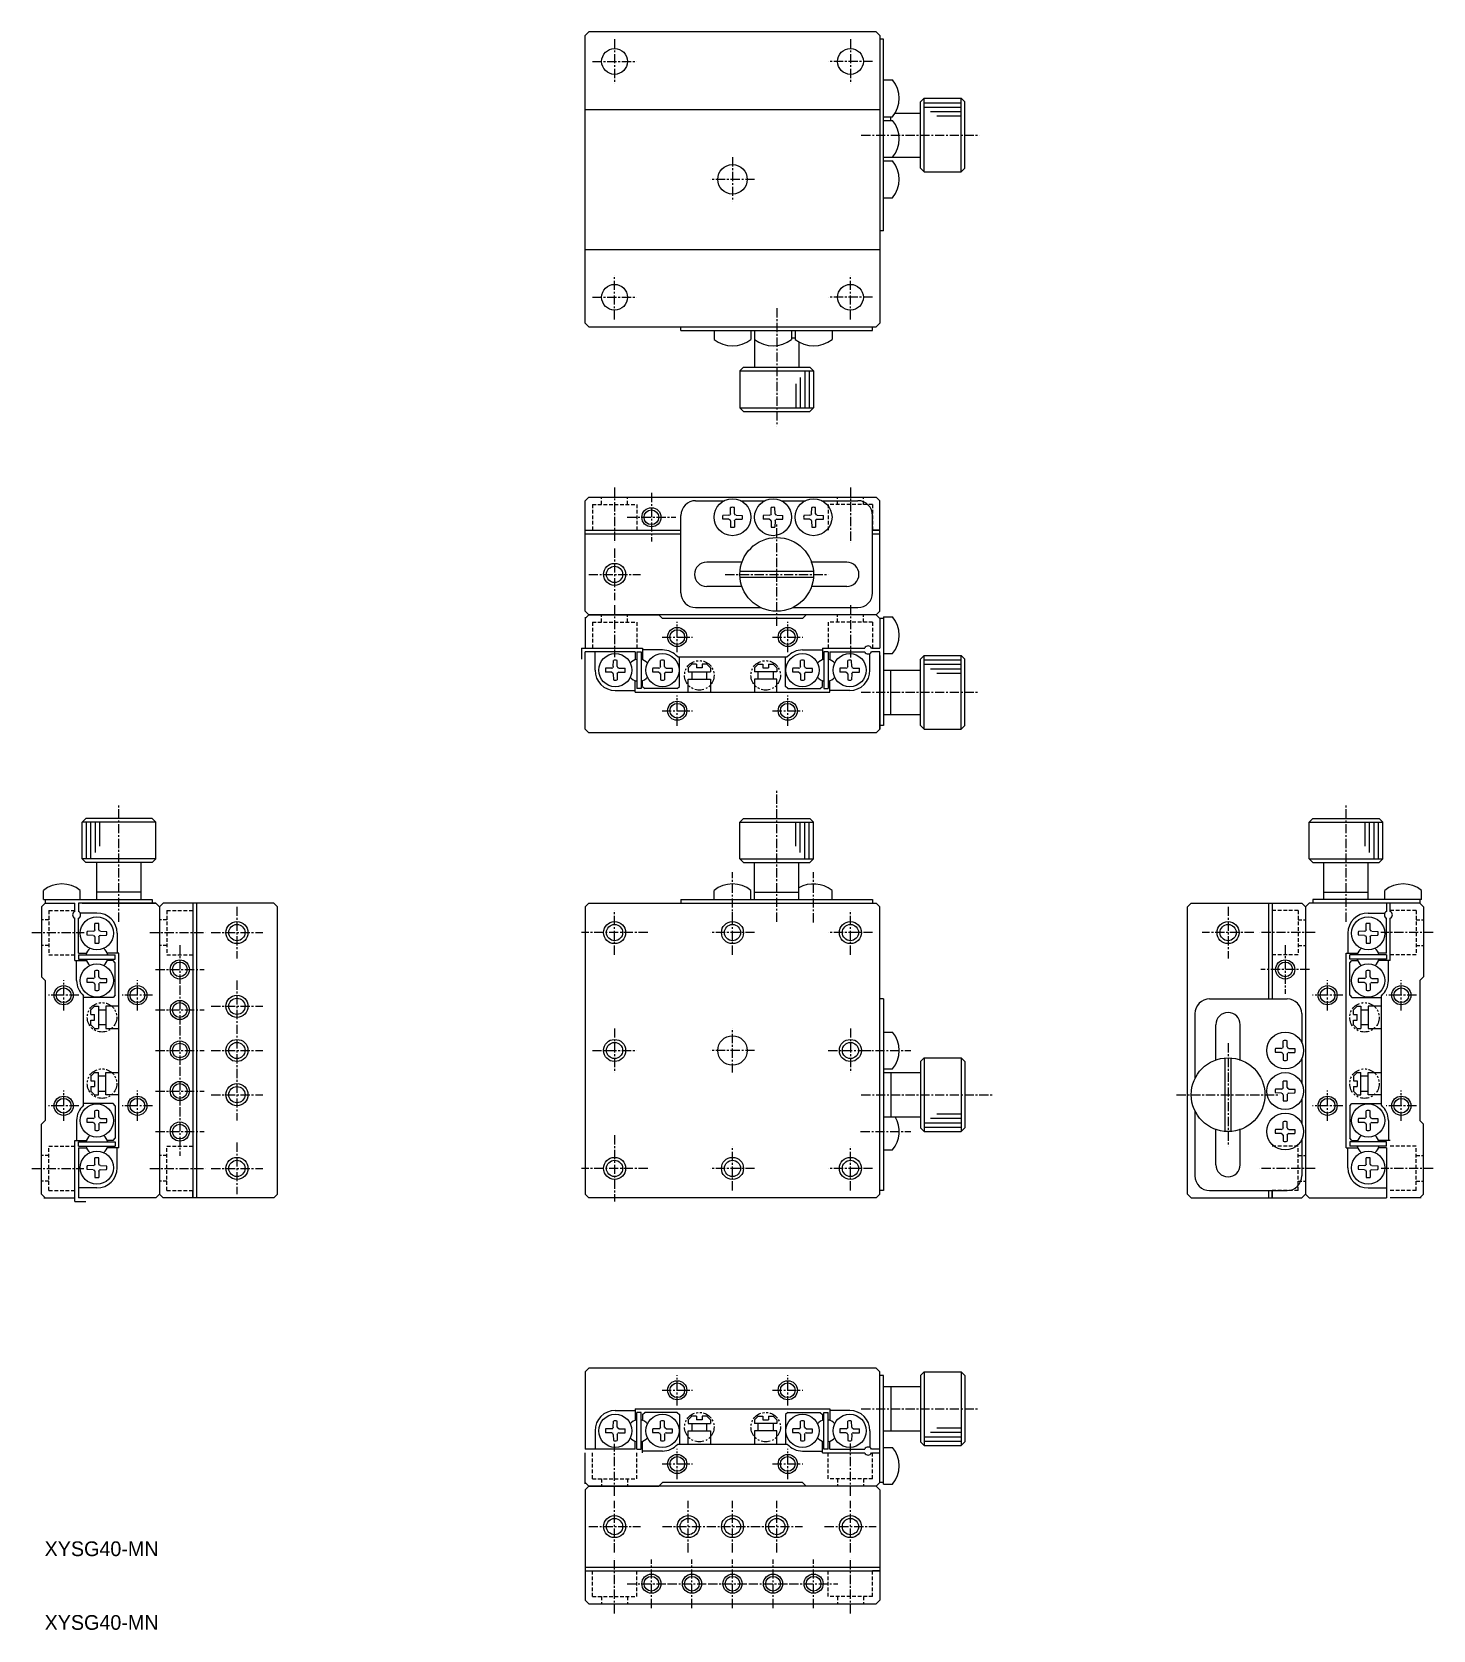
# Model space of a CAD drawing. Extents: x 101 to 291, y 29 to 245.
import ezdxf

# ---------------------------------------------------------------- set-up
doc = ezdxf.new("R2010")
doc.units = 0
for name, pattern in [('CENTER', [2, 1.25, -0.25, 0.25, -0.25]), ('DASHED', [0.75, 0.5, -0.25]), ('PHANTOM', [2.5, 1.25, -0.25, 0.25, -0.25, 0.25, -0.25])]:
    doc.linetypes.add(name, pattern=pattern)
doc.layers.get('0').update_dxf_attribs({"linetype": 'CONTINUOUS'})
doc.layers.add('CENTER', color=1, linetype='CENTER')

msp = doc.modelspace()

# ---------------------------------------------------------------- texts
at = {"color": 7, "linetype": 'CONTINUOUS'}
for p in [(102.4475191708118, 38.56535913429034), (102.4475191708118, 28.56535913429036)]:
    msp.add_text('XYSG40-MN', height=2, dxfattribs=at).set_placement(p)

# ---------------------------------------------------------------- linework, layer by layer
at = {"color": 7, "linetype": 'CONTINUOUS'}
for p, q in [((176.2632526526878, 245.3752909133195), (175.7632526526878, 244.8752909133196)), ((215.2632526526878, 245.3752909133195), (176.2632526526878, 245.3752909133195)), ((215.7632526526878, 244.8752909133196), (215.2632526526878, 245.3752909133195)), ((175.7632526526878, 205.8752909133195), (175.7632526526878, 244.8752909133196)), ((216.2632516526881, 244.3752879133194), (215.7632516526878, 244.3752879133194)), ((215.7632526526878, 244.8752909133196), (215.7632526526878, 205.8752909133195)), ((216.2632516526881, 218.3752899133196), (216.2632516526881, 244.3752879133194)), ((216.2632516526881, 238.8752909133196), (217.4857506526882, 238.8752909133196)), ((221.2632516526879, 235.8752889133194), (221.7632516526878, 236.3752889133194)), ((221.7632516526878, 226.3752889133196), (221.7632516526878, 236.3752889133194)), ((221.7632516526878, 236.3752889133194), (226.7632516526878, 236.3752889133194)), ((226.7632516526878, 226.3752889133196), (226.7632516526878, 236.3752889133194)), ((226.7632516526878, 236.3752889133194), (227.2632516526881, 235.8752889133194)), ((175.7632526526878, 234.8752909133196), (215.7632526526878, 234.8752909133196)), ((217.8273526526879, 234.3752889133194), (221.2632516526879, 234.3752889133194)), ((221.2632516526879, 226.8752889133194), (221.2632516526879, 235.8752889133194)), ((227.2632516526881, 226.8752889133194), (227.2632516526881, 235.8752889133194)), ((216.2632516526881, 233.8752909133196), (217.4857506526882, 233.8752909133196)), ((216.2632516526881, 233.3752909133195), (217.4857506526882, 233.3752909133195)), ((217.2632516526879, 233.3752909133195), (217.2632516526879, 233.8752909133196)), ((216.2632516526881, 228.3752909133196), (217.4857506526882, 228.3752909133196)), ((216.2632516526881, 228.3752889133194), (221.2632516526879, 228.3752889133194)), ((216.2632516526881, 227.8752899133196), (217.4857506526882, 227.8752899133196)), ((221.7632516526878, 226.3752889133196), (221.2632516526879, 226.8752889133194)), ((221.7632516526878, 226.3752889133196), (226.7632516526878, 226.3752889133196)), ((227.2632516526881, 226.8752889133194), (226.7632516526878, 226.3752889133196)), ((216.2632516526881, 222.8752899133196), (217.4857506526882, 222.8752899133196)), ((216.2632516526881, 218.3752899133196), (215.7632516526878, 218.3752899133196)), ((175.7632526526878, 215.8752909133196), (215.7632526526878, 215.8752909133196)), ((175.7632526526878, 205.8752909133195), (176.2632526526878, 205.3752909133196)), ((176.2632516526876, 205.3752909133196), (215.2632526526878, 205.3752909133196)), ((188.7632526526878, 204.8752909133193), (188.7632526526878, 205.3752909133196)), ((188.7632526526878, 204.8752909133193), (214.7632506526876, 204.8752909133193)), ((193.2632526526878, 204.8752909133193), (193.2632526526878, 203.6527919133192)), ((198.2632526526878, 204.8752909133193), (198.2632526526878, 203.6527919133192)), ((198.7632516526876, 204.8752909133193), (198.7632516526876, 199.8752909133195)), ((198.7632536526878, 204.8752909133193), (198.7632536526878, 203.6527919133192)), ((203.7632536526877, 204.8752909133193), (203.7632536526877, 203.6527919133192)), ((203.7632536526877, 203.8752909133195), (204.2632536526878, 203.8752909133195)), ((204.2632536526878, 204.8752909133193), (204.2632536526878, 203.6527919133192)), ((209.2632536526878, 204.8752909133193), (209.2632536526878, 203.6527919133192)), ((214.7632506526876, 204.8752909133193), (214.7632506526876, 205.3752909133196)), ((215.2632526526878, 205.3752909133196), (215.7632526526878, 205.8752909133195)), ((204.7632516526876, 203.3111899133195), (204.7632516526876, 199.8752909133195)), ((196.7632516526878, 199.3752909133196), (197.2632516526876, 199.8752909133195)), ((197.2632516526876, 199.8752909133195), (206.2632516526876, 199.8752909133195)), ((206.2632516526876, 199.8752909133195), (206.7632516526876, 199.3752909133196)), ((196.7632516526878, 199.3752909133196), (206.7632516526876, 199.3752909133196)), ((196.7632516526878, 199.3752909133196), (196.7632516526878, 194.3752909133196)), ((206.7632516526876, 199.3752909133196), (206.7632516526876, 194.3752909133196)), ((196.7632516526878, 194.3752909133196), (206.7632516526876, 194.3752909133196)), ((197.2632516526876, 193.8752909133193), (196.7632516526878, 194.3752909133196)), ((197.2632516526876, 193.8752909133193), (206.2632516526876, 193.8752909133193)), ((206.7632516526876, 194.3752909133196), (206.2632516526876, 193.8752909133193)), ((176.2632526526878, 182.2741589133195), (175.7632526526878, 181.7741589133195)), ((176.2632536526878, 182.2741589133195), (175.7632536526878, 181.7741589133195)), ((176.2632526526878, 182.2741589133195), (215.2632526526878, 182.2741589133195)), ((215.2632526526878, 182.2741589133195), (215.7632526526878, 181.7741589133195)), ((215.2632526526878, 182.2741589133195), (215.7632526526878, 181.7741589133195)), ((175.7632526526878, 166.7741579133195), (175.7632526526878, 181.7741589133195)), ((190.7632526526878, 181.7741589133195), (194.6735286526875, 181.7741589133195)), ((195.4885406526876, 180.0060179133195), (195.4288736526875, 179.8720049133193)), ((195.4885406526876, 180.0060179133195), (195.5032526526876, 180.8488849133194)), ((196.0379656526878, 180.0060179133195), (196.0232526526878, 180.8488849133194)), ((196.0379656526878, 180.0060179133195), (196.0976326526876, 179.8720049133193)), ((196.8529776526878, 181.7741589133195), (200.1735296526876, 181.7741589133195)), ((200.9885416526876, 180.0060179133195), (200.9288746526876, 179.8720049133193)), ((200.9885416526876, 180.0060179133195), (201.0032536526876, 180.8488849133194)), ((201.5379666526877, 180.0060179133195), (201.5232536526879, 180.8488849133194)), ((201.5379666526877, 180.0060179133195), (201.5976336526876, 179.8720049133193)), ((202.3529786526878, 181.7741589133195), (205.6735286526875, 181.7741589133195)), ((206.4885416526876, 180.0060179133195), (206.4288746526876, 179.8720049133193)), ((206.4885416526876, 180.0060179133195), (206.5032536526876, 180.8488849133194)), ((207.0379656526879, 180.0060179133195), (207.0232536526876, 180.8488849133194)), ((207.0379656526879, 180.0060179133195), (207.0976326526877, 179.8720049133193)), ((207.8529786526877, 181.7741589133195), (212.7632506526876, 181.7741589133195)), ((215.7632526526878, 166.7741579133195), (215.7632526526878, 181.7741589133195)), ((188.7632526526878, 169.2741579133195), (188.7632526526878, 179.7741589133195)), ((195.2639286526878, 179.7985659133194), (194.4385266526876, 179.7841589133196)), ((195.2639286526878, 179.2497509133195), (194.4385266526876, 179.2641589133195)), ((195.2639286526878, 179.7985659133194), (195.4288736526875, 179.8720049133193)), ((195.2639286526878, 179.2497509133195), (195.4288736526875, 179.1763129133194)), ((195.4885406526876, 179.0422989133196), (195.4288736526875, 179.1763129133194)), ((195.4885406526876, 179.0422989133196), (195.5032526526876, 178.1994319133195)), ((196.0379656526878, 179.0422989133196), (196.0232526526878, 178.1994319133195)), ((196.0379656526878, 179.0422989133196), (196.0976326526876, 179.1763129133194)), ((196.2625776526878, 179.7985659133194), (196.0976326526876, 179.8720049133193)), ((196.2625776526878, 179.2497509133195), (196.0976326526876, 179.1763129133194)), ((196.2625776526878, 179.7985659133194), (197.0879796526878, 179.7841589133196)), ((196.2625776526878, 179.2497509133195), (197.0879796526878, 179.2641589133195)), ((200.7639296526877, 179.7985659133194), (199.9385276526878, 179.7841589133196)), ((200.7639296526877, 179.2497509133195), (199.9385276526878, 179.2641589133195)), ((200.7639296526877, 179.7985659133194), (200.9288746526876, 179.8720049133193)), ((200.7639296526877, 179.2497509133195), (200.9288746526876, 179.1763129133194)), ((200.9885416526876, 179.0422989133196), (200.9288746526876, 179.1763129133194)), ((200.9885416526876, 179.0422989133196), (201.0032536526876, 178.1994319133195)), ((201.5379666526877, 179.0422989133196), (201.5232536526879, 178.1994319133195)), ((201.5379666526877, 179.0422989133196), (201.5976336526876, 179.1763129133194)), ((201.7625786526878, 179.7985659133194), (201.5976336526876, 179.8720049133193)), ((201.7625786526878, 179.2497509133195), (201.5976336526876, 179.1763129133194)), ((201.7625786526878, 179.7985659133194), (202.5879806526877, 179.7841589133196)), ((201.7625786526878, 179.2497509133195), (202.5879806526877, 179.2641589133195)), ((206.2639286526878, 179.7985659133194), (205.4385276526878, 179.7841589133196)), ((206.2639286526878, 179.2497509133195), (205.4385276526878, 179.2641589133195)), ((206.2639286526878, 179.7985659133194), (206.4288746526876, 179.8720049133193)), ((206.2639286526878, 179.2497509133195), (206.4288746526876, 179.1763129133194)), ((206.4885416526876, 179.0422989133196), (206.4288746526876, 179.1763129133194)), ((206.4885416526876, 179.0422989133196), (206.5032536526876, 178.1994319133195)), ((207.0379656526879, 179.0422989133196), (207.0232536526876, 178.1994319133195)), ((207.0379656526879, 179.0422989133196), (207.0976326526877, 179.1763129133194)), ((207.2625786526878, 179.7985659133194), (207.0976326526877, 179.8720049133193)), ((207.2625786526878, 179.2497509133195), (207.0976326526877, 179.1763129133194)), ((207.2625786526878, 179.7985659133194), (208.0879796526878, 179.7841589133196)), ((207.2625786526878, 179.2497509133195), (208.0879796526878, 179.2641589133195)), ((214.7632506526876, 169.2741579133195), (214.7632506526876, 179.7741589133195)), ((175.7632526526878, 177.7741589133195), (188.7632526526878, 177.7741589133195)), ((175.7632526526878, 177.2741599133194), (188.7632526526878, 177.2741599133194)), ((214.7632506526876, 177.7741589133195), (215.7632526526878, 177.7741589133195)), ((215.7632506526876, 177.7741589133195), (214.7632506526876, 177.7741589133195)), ((214.7632506526876, 177.2741599133194), (215.7632526526878, 177.2741599133194)), ((214.7632506526876, 177.2741599133194), (215.7632526526878, 177.2741599133194)), ((197.1180936526876, 173.4241579133195), (192.2632516526876, 173.4241579133195)), ((206.7472246526877, 172.1741579133196), (196.7792786526876, 172.1741579133196)), ((206.7472246526877, 171.3741579133194), (196.7792786526876, 171.3741579133194)), ((211.2632516526876, 173.4241579133195), (206.4084106526876, 173.4241579133195)), ((196.9781186526878, 170.1241579133194), (192.2632516526876, 170.1241579133194)), ((211.2632516526876, 170.1241579133194), (206.5483856526876, 170.1241579133194)), ((190.7632526526878, 167.2741579133193), (199.5838026526874, 167.2741579133193)), ((203.9427016526876, 167.2741579133193), (212.7632506526876, 167.2741579133193)), ((176.2632526526878, 166.2741579133195), (175.7632526526878, 166.7741579133195)), ((176.2632526526879, 166.2741579133195), (175.7632526526879, 165.7741579133194)), ((175.7632526526879, 165.9741579133194), (175.7632526526879, 161.7741599133195)), ((215.2632526526878, 166.2741579133195), (176.2632526526878, 166.2741579133195)), ((176.2632526526879, 166.2741579133195), (185.7632526526879, 166.2741579133195)), ((185.7632526526879, 166.2741579133195), (186.263252652688, 165.7741579133194)), ((205.2632526526878, 165.7741579133194), (186.263252652688, 165.7741579133194)), ((205.7632526526878, 166.2741579133195), (205.2632526526878, 165.7741579133194)), ((215.2632526526878, 166.2741579133195), (205.7632526526878, 166.2741579133195)), ((215.7632526526878, 166.7741579133195), (215.2632526526878, 166.2741579133195)), ((215.2632526526878, 166.2741579133195), (215.7632526526879, 165.7741579133194)), ((216.2632516526875, 165.7741579133194), (215.7632516526875, 165.7741579133194)), ((215.7632526526879, 165.7741579133194), (215.7632526526879, 161.7741579133194)), ((216.2632516526875, 166.0241579133194), (217.4857506526878, 166.0241579133194)), ((216.2632516526875, 166.0241579133194), (216.2632516526875, 151.2741569133195)), ((175.2632516526879, 161.7741589133194), (175.2632516526879, 160.2741579133195)), ((175.2632516526879, 161.7741589133194), (183.563252652688, 161.7741589133194)), ((182.5632526526879, 161.2741589133193), (175.7632526526879, 161.2741589133193)), ((175.7632526526879, 150.7741579133195), (175.7632526526879, 161.2741579133195)), ((177.113251652688, 158.7741599133195), (177.113251652688, 161.2741589133193)), ((182.5632526526879, 161.2741589133193), (182.5632526526879, 160.1883729133195)), ((182.763252652688, 161.2741599133194), (182.763252652688, 156.2741599133192)), ((182.763252652688, 161.2741599133194), (183.3632526526879, 161.2741599133194)), ((183.3632526526879, 161.2741599133194), (183.3632526526879, 156.2741599133192)), ((183.563252652688, 161.7741589133194), (183.563252652688, 160.1883729133195)), ((186.263252652688, 161.5241589133194), (183.563252652688, 161.5241589133194)), ((188.342317652688, 160.5741559133195), (203.1841876526879, 160.5741559133195)), ((188.563252652688, 156.5741579133194), (188.563252652688, 160.5741559133195)), ((202.9632526526878, 156.5741579133194), (202.9632526526878, 160.5741559133195)), ((205.2632526526878, 161.5241589133194), (207.9632526526879, 161.5241589133194)), ((207.9632526526879, 161.7741589133194), (207.9632526526879, 160.1883729133195)), ((207.9632526526879, 161.7741579133194), (213.7049956526879, 161.7741579133194)), ((208.1632526526878, 161.2741599133194), (208.1632526526878, 156.2741599133192)), ((208.7632526526878, 161.2741599133194), (208.1632526526878, 161.2741599133194)), ((208.7632526526878, 161.2741599133194), (208.7632526526878, 156.2741599133192)), ((208.9632526526876, 161.2741589133193), (208.9632526526876, 160.1883729133195)), ((208.9632526526876, 161.2741579133195), (213.7049946526878, 161.2741579133195)), ((214.4132536526878, 158.7741599133195), (214.4132536526878, 161.0411459133194)), ((214.6215106526879, 161.7741579133194), (215.7632526526879, 161.7741579133194)), ((215.7632526526879, 161.2741579133195), (214.6215106526879, 161.2741579133195)), ((215.7632516526875, 160.7741589133194), (215.7632516526875, 150.7741569133194)), ((215.7632526526879, 150.7741579133195), (215.7632526526879, 161.2741579133195)), ((216.2632516526875, 161.0241579133194), (217.4857506526878, 161.0241579133194)), ((221.2632516526877, 160.2741589133193), (221.7632516526878, 160.7741589133194)), ((221.7632516526878, 150.7741589133195), (221.7632516526878, 160.7741589133194)), ((221.7632516526878, 160.7741589133194), (226.7632516526878, 160.7741589133194)), ((226.7632516526878, 150.7741589133195), (226.7632516526878, 160.7741589133194)), ((226.7632516526878, 160.7741589133194), (227.2632516526877, 160.2741589133193)), ((179.381392652688, 159.0488719133197), (178.538525652688, 159.0341599133194)), ((179.381392652688, 158.4994479133195), (178.538525652688, 158.5141599133196)), ((179.381392652688, 159.0488719133197), (179.5154056526879, 159.1085389133194)), ((179.381392652688, 158.4994479133195), (179.5154056526879, 158.4397809133195)), ((179.588844652688, 159.2734849133194), (179.5154056526879, 159.1085389133194)), ((179.588844652688, 158.2748349133194), (179.5154056526879, 158.4397809133195)), ((179.588844652688, 159.2734849133194), (179.6032516526879, 160.0988859133195)), ((180.137659652688, 159.2734849133194), (180.123251652688, 160.0988859133195)), ((180.137659652688, 159.2734849133194), (180.2110986526879, 159.1085389133194)), ((180.137659652688, 158.2748349133194), (180.2110986526879, 158.4397809133195)), ((180.3451116526879, 159.0488719133197), (180.2110986526879, 159.1085389133194)), ((180.3451116526879, 158.4994479133195), (180.2110986526879, 158.4397809133195)), ((180.3451116526879, 159.0488719133197), (181.1879786526879, 159.0341599133194)), ((180.3451116526879, 158.4994479133195), (181.1879786526879, 158.5141599133196)), ((185.781393652688, 159.0488719133197), (184.938526652688, 159.0341599133194)), ((185.781393652688, 158.4994479133195), (184.938526652688, 158.5141599133196)), ((185.781393652688, 159.0488719133197), (185.9154076526879, 159.1085389133194)), ((185.781393652688, 158.4994479133195), (185.9154076526879, 158.4397809133195)), ((185.988845652688, 159.2734849133194), (185.9154076526879, 159.1085389133194)), ((185.988845652688, 158.2748349133194), (185.9154076526879, 158.4397809133195)), ((185.988845652688, 159.2734849133194), (186.0032536526879, 160.0988859133195)), ((186.5376606526879, 159.2734849133194), (186.523253652688, 160.0988859133195)), ((186.5376606526879, 159.2734849133194), (186.6110996526879, 159.1085389133194)), ((186.5376606526879, 158.2748349133194), (186.6110996526879, 158.4397809133195)), ((186.7451126526879, 159.0488719133197), (186.6110996526879, 159.1085389133194)), ((186.7451126526879, 158.4994479133195), (186.6110996526879, 158.4397809133195)), ((186.7451126526879, 159.0488719133197), (187.587979652688, 159.0341599133194)), ((186.7451126526879, 158.4994479133195), (187.587979652688, 158.5141599133196)), ((189.7632526526879, 159.0741519133194), (190.2632526526878, 159.5741509133194)), ((189.7632526526879, 159.0741519133194), (189.7632526526879, 158.5741589133194)), ((189.7632526526879, 158.5741549133197), (192.7632536526876, 158.5741549133197)), ((190.8632536526877, 159.5741509133194), (190.2632526526878, 159.5741509133194)), ((190.2632526526878, 158.5741549133197), (190.2632526526878, 157.5741549133197)), ((190.8632536526877, 159.5741509133194), (190.8632536526877, 159.0741509133195)), ((191.6632526526878, 159.0741509133195), (190.8632536526877, 159.0741509133195)), ((192.2632526526878, 159.5741509133194), (191.6632526526878, 159.5741509133194)), ((191.6632526526878, 159.5741509133194), (191.6632526526878, 159.0741509133195)), ((192.7632536526876, 159.0741509133195), (192.2632526526878, 159.5741509133194)), ((192.2632526526878, 157.5741549133197), (192.2632526526878, 158.5741549133197)), ((192.7632536526876, 159.0741509133195), (192.7632536526876, 158.5741589133194)), ((198.7632516526878, 159.0741509133195), (199.2632526526879, 159.5741509133194)), ((198.7632516526878, 159.0741509133195), (198.7632516526878, 158.5741589133194)), ((201.7632526526878, 158.5741549133197), (198.7632516526878, 158.5741549133197)), ((199.2632526526879, 159.5741509133194), (199.8632526526877, 159.5741509133194)), ((199.2632526526879, 157.5741549133197), (199.2632526526879, 158.5741549133197)), ((199.8632526526877, 159.5741509133194), (199.8632526526877, 159.0741509133195)), ((199.8632526526877, 159.0741509133195), (200.6632516526877, 159.0741509133195)), ((200.6632516526877, 159.5741509133194), (201.2632526526879, 159.5741509133194)), ((200.6632516526877, 159.5741509133194), (200.6632516526877, 159.0741509133195)), ((201.7632526526878, 159.0741519133194), (201.2632526526879, 159.5741509133194)), ((201.2632526526879, 158.5741549133197), (201.2632526526879, 157.5741549133197)), ((201.7632526526878, 159.0741519133194), (201.7632526526878, 158.5741589133194)), ((204.7813926526878, 159.0488719133197), (203.9385256526878, 159.0341599133194)), ((204.7813926526878, 158.4994479133195), (203.9385256526878, 158.5141599133196)), ((204.7813926526878, 159.0488719133197), (204.9154056526876, 159.1085389133194)), ((204.7813926526878, 158.4994479133195), (204.9154056526876, 158.4397809133195)), ((204.9888446526877, 159.2734849133194), (204.9154056526876, 159.1085389133194)), ((204.9888446526877, 158.2748349133194), (204.9154056526876, 158.4397809133195)), ((204.9888446526877, 159.2734849133194), (205.0032526526877, 160.0988859133195)), ((205.5376596526877, 159.2734849133194), (205.5232526526878, 160.0988859133195)), ((205.5376596526877, 159.2734849133194), (205.6110986526877, 159.1085389133194)), ((205.5376596526877, 158.2748349133194), (205.6110986526877, 158.4397809133195)), ((205.7451116526879, 159.0488719133197), (205.6110986526877, 159.1085389133194)), ((205.7451116526879, 158.4994479133195), (205.6110986526877, 158.4397809133195)), ((205.7451116526879, 159.0488719133197), (206.5879786526878, 159.0341599133194)), ((205.7451116526879, 158.4994479133195), (206.5879786526878, 158.5141599133196)), ((211.1813936526878, 159.0488719133197), (210.3385266526879, 159.0341599133194)), ((211.1813936526878, 158.4994479133195), (210.3385266526879, 158.5141599133196)), ((211.1813936526878, 159.0488719133197), (211.3154076526877, 159.1085389133194)), ((211.1813936526878, 158.4994479133195), (211.3154076526877, 158.4397809133195)), ((211.3888456526877, 159.2734849133194), (211.3154076526877, 159.1085389133194)), ((211.3888456526877, 158.2748349133194), (211.3154076526877, 158.4397809133195)), ((211.3888456526877, 159.2734849133194), (211.4032536526878, 160.0988859133195)), ((211.9376606526878, 159.2734849133194), (211.9232536526876, 160.0988859133195)), ((211.9376606526878, 159.2734849133194), (212.0110996526878, 159.1085389133194)), ((211.9376606526878, 158.2748349133194), (212.0110996526878, 158.4397809133195)), ((212.1451136526878, 159.0488719133197), (212.0110996526878, 159.1085389133194)), ((212.1451136526878, 158.4994479133195), (212.0110996526878, 158.4397809133195)), ((212.1451136526878, 159.0488719133197), (212.9879796526879, 159.0341599133194)), ((212.1451136526878, 158.4994479133195), (212.9879796526879, 158.5141599133196)), ((216.2632516526875, 158.7741589133194), (221.2632516526877, 158.7741589133194)), ((217.2632516526878, 152.7741589133195), (217.2632516526878, 158.7741589133194)), ((221.2632516526877, 151.2741589133194), (221.2632516526877, 160.2741589133193)), ((227.2632516526877, 151.2741589133194), (227.2632516526877, 160.2741589133193)), ((179.588844652688, 158.2748349133194), (179.6032516526879, 157.4494329133194)), ((180.137659652688, 158.2748349133194), (180.123251652688, 157.4494329133194)), ((182.5632526526879, 155.7741579133194), (182.5632526526879, 157.3599459133194)), ((183.3632526526879, 156.2741599133192), (182.763252652688, 156.2741599133192)), ((183.563252652688, 156.5741579133194), (183.563252652688, 157.3599459133194)), ((183.563252652688, 156.5741579133194), (183.8632526526879, 156.2741579133195)), ((188.263252652688, 156.2741579133195), (183.8632526526879, 156.2741579133195)), ((185.988845652688, 158.2748349133194), (186.0032536526879, 157.4494329133194)), ((186.5376606526879, 158.2748349133194), (186.523253652688, 157.4494329133194)), ((188.263252652688, 156.2741579133195), (188.563252652688, 156.5741579133194)), ((189.7632526526879, 157.5741549133197), (192.7632536526876, 157.5741549133197)), ((189.7632526526879, 155.7741559133199), (189.7632526526879, 157.5741549133197)), ((192.7632536526876, 157.5741549133197), (192.7632536526876, 155.7741559133199)), ((201.7632526526878, 157.5741549133197), (198.7632516526878, 157.5741549133197)), ((198.7632516526878, 157.5741549133197), (198.7632516526878, 155.7741559133199)), ((201.7632526526878, 155.7741559133199), (201.7632526526878, 157.5741549133197)), ((203.2632526526879, 156.2741579133195), (202.9632526526878, 156.5741579133194)), ((203.2632526526879, 156.2741579133195), (207.6632526526877, 156.2741579133195)), ((204.9888446526877, 158.2748349133194), (205.0032526526877, 157.4494329133194)), ((205.5376596526877, 158.2748349133194), (205.5232526526878, 157.4494329133194)), ((207.6632526526877, 156.2741579133195), (207.9632526526879, 156.5741579133194)), ((207.9632526526879, 156.5741579133194), (207.9632526526879, 157.3599459133194)), ((208.1632526526878, 156.2741599133192), (208.7632526526878, 156.2741599133192)), ((208.9632526526876, 155.7741579133194), (208.9632526526876, 157.3599459133194)), ((211.3888456526877, 158.2748349133194), (211.4032536526878, 157.4494329133194)), ((211.9376606526878, 158.2748349133194), (211.9232536526876, 157.4494329133194)), ((179.8632516526879, 156.0241599133194), (182.5632526526879, 156.0241599133194)), ((182.5632526526879, 155.7741579133194), (208.9632526526876, 155.7741579133194)), ((211.6632536526879, 156.0241599133194), (208.9632526526876, 156.0241599133194)), ((216.2632516526875, 152.7741589133195), (221.2632516526877, 152.7741589133195)), ((175.7632526526879, 150.7741579133195), (176.2632536526879, 150.2741569133195)), ((215.2632516526875, 150.2741569133195), (176.2632536526879, 150.2741569133195)), ((215.7632526526879, 150.7741579133195), (215.2632516526875, 150.2741569133195)), ((216.2632516526875, 151.2741569133195), (215.7632516526875, 151.2741569133195)), ((221.7632516526878, 150.7741589133195), (221.2632516526877, 151.2741589133194)), ((221.7632516526878, 150.7741589133195), (226.7632516526878, 150.7741589133195)), ((227.2632516526877, 151.2741589133194), (226.7632516526878, 150.7741589133195)), ((107.5353376526878, 138.1730249133194), (108.0353376526878, 138.6730249133194)), ((117.5353376526877, 138.1730249133194), (107.5353376526878, 138.1730249133194)), ((107.5353376526878, 133.1730249133195), (107.5353376526878, 138.1730249133194)), ((117.0353376526878, 138.6730249133194), (108.0353376526878, 138.6730249133194)), ((117.0353376526878, 138.6730249133194), (117.5353376526877, 138.1730249133194)), ((117.5353376526877, 133.1730249133195), (117.5353376526877, 138.1730249133194)), ((197.2632516526876, 138.6730249133194), (196.7632516526878, 138.1730249133194)), ((196.7632516526878, 138.1730249133194), (206.7632516526876, 138.1730249133194)), ((196.7632516526878, 133.1730249133195), (196.7632516526878, 138.1730249133194)), ((197.2632516526876, 138.6730249133194), (206.2632516526876, 138.6730249133194)), ((206.7632516526876, 138.1730249133194), (206.2632516526876, 138.6730249133194)), ((206.7632516526876, 133.1730249133195), (206.7632516526876, 138.1730249133194)), ((274.4911686526878, 138.6730249133194), (273.9911686526878, 138.1730249133194)), ((273.9911686526878, 138.1730249133194), (283.9911686526878, 138.1730249133194)), ((273.9911686526878, 133.1730249133195), (273.9911686526878, 138.1730249133194)), ((274.4911686526878, 138.6730249133194), (283.4911686526877, 138.6730249133194)), ((283.9911686526878, 138.1730249133194), (283.4911686526877, 138.6730249133194)), ((117.5353376526877, 133.1730249133195), (107.5353376526878, 133.1730249133195)), ((108.0353376526878, 132.6730249133194), (107.5353376526878, 133.1730249133195)), ((117.0353376526878, 132.6730249133194), (108.0353376526878, 132.6730249133194)), ((109.5353376526878, 127.6730249133192), (109.5353376526878, 132.6730249133194)), ((115.5353376526877, 127.6730249133192), (115.5353376526877, 132.6730249133194)), ((117.5353376526877, 133.1730249133195), (117.0353376526878, 132.6730249133194)), ((196.7632516526878, 133.1730249133195), (206.7632516526876, 133.1730249133195)), ((196.7632516526878, 133.1730249133195), (197.2632516526876, 132.6730249133194)), ((197.2632516526876, 132.6730249133194), (206.2632516526876, 132.6730249133194)), ((198.7632516526876, 127.6730249133192), (198.7632516526876, 132.6730249133194)), ((204.7632516526876, 127.6730249133192), (204.7632516526876, 132.6730249133194)), ((206.2632516526876, 132.6730249133194), (206.7632516526876, 133.1730249133195)), ((273.9911686526878, 133.1730249133195), (283.9911686526878, 133.1730249133195)), ((273.9911686526878, 133.1730249133195), (274.4911686526878, 132.6730249133194)), ((274.4911686526878, 132.6730249133194), (283.4911686526877, 132.6730249133194)), ((275.9911686526878, 127.6730249133192), (275.9911686526878, 132.6730249133194)), ((281.9911686526878, 127.6730249133192), (281.9911686526878, 132.6730249133194)), ((283.4911686526877, 132.6730249133194), (283.9911686526878, 133.1730249133195)), ((102.2853386526878, 127.6730249133192), (102.2853386526878, 128.8955239133194)), ((107.2853386526878, 127.6730249133192), (107.2853386526878, 128.8955239133194)), ((115.5353376526877, 128.6730249133194), (109.5353376526878, 128.6730249133194)), ((193.2632526526878, 127.6730249133192), (193.2632526526878, 128.8955239133194)), ((198.2632526526878, 127.6730249133192), (198.2632526526878, 128.8955239133194)), ((198.7632516526876, 128.6730249133194), (204.7632516526876, 128.6730249133194)), ((209.2632536526878, 127.6730249133192), (209.2632536526878, 128.8955239133194)), ((275.9911686526878, 128.6730249133194), (281.9911686526878, 128.6730249133194)), ((284.2411676526878, 127.6730249133192), (284.2411676526878, 128.8955239133194)), ((289.2411676526878, 127.6730249133192), (289.2411676526878, 128.8955239133194)), ((102.0353386526877, 126.6730259133195), (102.5353386526878, 127.1730259133196)), ((102.0353386526877, 126.6730259133195), (102.0353386526877, 117.1730259133195)), ((102.2853386526878, 127.6730249133192), (117.0353396526877, 127.6730249133192)), ((102.5353386526878, 127.6730249133192), (102.5353386526878, 127.1730249133192)), ((102.5353386526878, 127.1730259133196), (106.5353386526878, 127.1730259133196)), ((106.5353386526878, 126.0312839133195), (106.5353386526878, 127.1730259133196)), ((117.5353386526877, 127.1730259133196), (107.0353386526877, 127.1730259133196)), ((107.0353386526877, 127.1730259133196), (107.0353386526877, 126.0312839133195)), ((109.5353366526877, 125.8230269133195), (107.2683506526878, 125.8230269133195)), ((107.5353376526878, 127.1730249133192), (117.5353396526878, 127.1730249133192)), ((117.0353396526877, 127.6730249133192), (117.0353396526877, 127.1730249133192)), ((117.5353386526877, 127.1730259133196), (118.0353396526877, 126.6730249133192)), ((118.0353396526877, 126.6730249133192), (118.5353396526878, 127.1730249133191)), ((118.0353396526877, 126.6730249133192), (118.5353396526878, 127.1730249133191)), ((118.0353396526877, 126.6730249133192), (118.0353396526877, 87.67302691331963)), ((118.0353396526877, 126.6730249133192), (118.0353396526877, 87.6730249133191)), ((133.5353406526877, 127.1730249133191), (118.5353396526878, 127.1730249133191)), ((122.5353396526879, 127.1730249133191), (122.5353396526879, 87.1730249133191)), ((123.0353386526878, 127.1730249133191), (123.0353386526878, 87.1730249133191)), ((134.0353406526877, 126.6730249133192), (133.5353406526877, 127.1730249133191)), ((134.0353406526877, 87.6730249133191), (134.0353406526877, 126.6730249133192)), ((175.7632526526878, 126.6730249133192), (176.2632526526878, 127.1730249133192)), ((175.7632526526878, 126.6730249133192), (175.7632526526878, 87.67302491331962)), ((176.2632516526876, 127.1730249133192), (215.2632526526878, 127.1730249133192)), ((188.7632526526878, 127.6730249133192), (214.7632506526876, 127.6730249133192)), ((188.7632526526878, 127.6730249133192), (188.7632526526878, 127.1730249133192)), ((214.7632506526876, 127.6730249133192), (214.7632506526876, 127.1730249133192)), ((215.2632526526878, 127.1730249133192), (215.7632526526878, 126.6730249133192)), ((215.7632526526878, 87.67302491331962), (215.7632526526878, 126.6730249133192)), ((257.4911656526878, 126.6730259133192), (257.9911656526878, 127.1730259133192)), ((257.4911656526878, 87.67302591331921), (257.4911656526878, 126.6730259133192)), ((257.9911656526878, 127.1730259133192), (272.9911666526878, 127.1730259133192)), ((268.4911676526877, 127.1730259133192), (268.4911676526877, 114.1730259133192)), ((268.9911666526878, 127.1730259133192), (268.9911666526878, 114.1730259133192)), ((273.4911666526878, 126.6730259133192), (272.9911666526878, 127.1730259133192)), ((273.4911666526878, 126.6730249133192), (272.9911666526878, 127.1730249133192)), ((273.9911676526878, 127.1730259133196), (273.4911666526878, 126.6730249133192)), ((273.4911666526878, 126.6730259133192), (273.4911666526878, 87.67302591331921)), ((273.4911666526878, 126.6730249133192), (273.4911666526878, 87.67302691331963)), ((288.9911676526878, 127.1730259133196), (273.9911666526878, 127.1730259133196)), ((274.4911666526878, 127.6730249133192), (274.4911666526878, 127.1730249133192)), ((289.2411676526878, 127.6730249133192), (274.4911666526878, 127.6730249133192)), ((281.991169652688, 125.8230269133195), (284.2581556526876, 125.8230269133195)), ((284.4911676526878, 127.1730259133196), (284.4911676526878, 126.0312839133195)), ((284.9911676526878, 126.0312839133195), (284.9911676526878, 127.1730259133196)), ((288.9911676526878, 127.6730249133192), (288.9911676526878, 127.1730249133192)), ((289.4911676526877, 126.6730259133195), (288.9911676526878, 127.1730259133196)), ((289.4911676526877, 126.6730259133195), (289.4911676526877, 117.1730259133195)), ((106.5353386526878, 119.3730259133195), (106.5353386526878, 125.1147689133196)), ((107.0353386526877, 120.3730259133193), (107.0353386526877, 125.1147679133195)), ((109.2606246526875, 123.5548869133195), (109.2753366526878, 124.3977529133196)), ((109.8100486526877, 123.5548869133195), (109.7953366526875, 124.3977529133196)), ((281.7164566526878, 123.5548869133195), (281.7311696526878, 124.3977529133196)), ((282.2658816526878, 123.5548869133195), (282.251169652688, 124.3977529133196)), ((284.4911676526878, 120.3730259133193), (284.4911676526878, 125.1147679133195)), ((284.9911676526878, 119.3730259133195), (284.9911676526878, 125.1147689133196)), ((109.0360116526878, 123.3474339133195), (108.2106106526877, 123.3330269133193)), ((109.0360116526878, 122.7986189133194), (108.2106106526877, 122.8130269133195)), ((109.0360116526878, 123.3474339133195), (109.2009576526878, 123.4208729133195)), ((109.0360116526878, 122.7986189133194), (109.2009576526878, 122.7251809133193)), ((109.2606246526875, 123.5548869133195), (109.2009576526878, 123.4208729133195)), ((109.2606246526875, 122.5911669133195), (109.2009576526878, 122.7251809133193)), ((109.2606246526875, 122.5911669133195), (109.2753366526878, 121.7482999133195)), ((109.8100486526877, 122.5911669133195), (109.7953366526875, 121.7482999133195)), ((109.8100486526877, 123.5548869133195), (109.8697156526877, 123.4208729133195)), ((109.8100486526877, 122.5911669133195), (109.8697156526877, 122.7251809133193)), ((110.0346616526878, 123.3474339133195), (109.8697156526877, 123.4208729133195)), ((110.0346616526878, 122.7986189133194), (109.8697156526877, 122.7251809133193)), ((110.0346616526878, 123.3474339133195), (110.8600636526878, 123.3330269133193)), ((110.0346616526878, 122.7986189133194), (110.8600636526878, 122.8130269133195)), ((112.2853366526878, 123.0730269133196), (112.2853366526878, 120.3730259133193)), ((279.2411696526879, 123.0730269133196), (279.2411696526879, 120.3730259133193)), ((281.491844652688, 123.3474339133195), (280.6664426526878, 123.3330269133193)), ((281.491844652688, 122.7986189133194), (280.6664426526878, 122.8130269133195)), ((281.491844652688, 123.3474339133195), (281.6567906526876, 123.4208729133195)), ((281.491844652688, 122.7986189133194), (281.6567906526876, 122.7251809133193)), ((281.7164566526878, 123.5548869133195), (281.6567906526876, 123.4208729133195)), ((281.7164566526878, 122.5911669133195), (281.6567906526876, 122.7251809133193)), ((281.7164566526878, 122.5911669133195), (281.7311696526878, 121.7482999133195)), ((282.2658816526878, 122.5911669133195), (282.251169652688, 121.7482999133195)), ((282.2658816526878, 123.5548869133195), (282.3255486526878, 123.4208729133195)), ((282.2658816526878, 122.5911669133195), (282.3255486526878, 122.7251809133193)), ((282.4904946526881, 123.3474339133195), (282.3255486526878, 123.4208729133195)), ((282.4904946526881, 122.7986189133194), (282.3255486526878, 122.7251809133193)), ((282.4904946526881, 123.3474339133195), (283.3158956526878, 123.3330269133193)), ((282.4904946526881, 122.7986189133194), (283.3158956526878, 122.8130269133195)), ((106.5353376526878, 119.3730259133195), (108.1211236526877, 119.3730259133195)), ((106.7853376526878, 116.6730259133195), (106.7853376526878, 119.3730259133195)), ((107.0353366526878, 120.1730259133195), (112.0353366526879, 120.1730259133195)), ((107.0353366526878, 120.1730259133195), (107.0353366526878, 119.5730259133195)), ((107.0353366526878, 119.5730259133195), (112.0353366526879, 119.5730259133195)), ((107.0353376526878, 120.3730259133193), (108.1211236526877, 120.3730259133193)), ((112.5353386526878, 120.3730259133193), (110.9495506526878, 120.3730259133193)), ((111.7353386526878, 119.3730259133195), (110.9495506526878, 119.3730259133195)), ((112.0353386526877, 119.0730259133194), (111.7353386526878, 119.3730259133195)), ((112.0353366526879, 119.5730259133195), (112.0353366526879, 120.1730259133195)), ((112.5353386526878, 93.97302591331959), (112.5353386526878, 120.3730259133193)), ((278.9911676526878, 120.3730259133193), (280.5769556526879, 120.3730259133193)), ((278.9911676526878, 93.97302591331959), (278.9911676526878, 120.3730259133193)), ((279.4911676526877, 119.0730259133194), (279.7911676526878, 119.3730259133195)), ((284.4911696526878, 120.1730259133195), (279.4911696526879, 120.1730259133195)), ((279.4911696526879, 119.5730259133195), (279.4911696526879, 120.1730259133195)), ((284.4911696526878, 119.5730259133195), (279.4911696526879, 119.5730259133195)), ((279.7911676526878, 119.3730259133195), (280.5769556526879, 119.3730259133195)), ((284.4911686526878, 120.3730259133193), (283.4053826526878, 120.3730259133193)), ((284.9911686526878, 119.3730259133195), (283.4053826526878, 119.3730259133195)), ((284.4911696526878, 120.1730259133195), (284.4911696526878, 119.5730259133195)), ((284.7411686526878, 116.6730259133195), (284.7411686526878, 119.3730259133195)), ((102.0353386526877, 117.1730259133195), (102.5353386526878, 116.6730259133195)), ((109.2606246526875, 117.1548849133196), (109.2009576526878, 117.0208719133194)), ((109.2606246526875, 117.1548849133196), (109.2753366526878, 117.9977519133194)), ((109.8100486526877, 117.1548849133196), (109.7953366526875, 117.9977519133194)), ((109.8100486526877, 117.1548849133196), (109.8697156526877, 117.0208719133194)), ((112.0353386526877, 114.6730259133196), (112.0353386526877, 119.0730259133194)), ((279.4911676526877, 114.6730259133196), (279.4911676526877, 119.0730259133194)), ((281.7164566526878, 117.1548849133196), (281.6567906526876, 117.0208719133194)), ((281.7164566526878, 117.1548849133196), (281.7311696526878, 117.9977519133194)), ((282.2658816526878, 117.1548849133196), (282.251169652688, 117.9977519133194)), ((282.2658816526878, 117.1548849133196), (282.3255486526878, 117.0208719133194)), ((289.4911676526877, 117.1730259133195), (288.9911676526878, 116.6730259133195)), ((102.5353386526878, 116.6730259133195), (102.5353386526878, 97.67302591331965)), ((109.0360116526878, 116.9474329133194), (108.2106106526877, 116.9330259133195)), ((109.0360116526878, 116.3986179133194), (108.2106106526877, 116.4130259133194)), ((109.0360116526878, 116.9474329133194), (109.2009576526878, 117.0208719133194)), ((109.0360116526878, 116.3986179133194), (109.2009576526878, 116.3251789133193)), ((109.2606246526875, 116.1911659133195), (109.2009576526878, 116.3251789133193)), ((109.2606246526875, 116.1911659133195), (109.2753366526878, 115.3482989133195)), ((109.8100486526877, 116.1911659133195), (109.7953366526875, 115.3482989133195)), ((109.8100486526877, 116.1911659133195), (109.8697156526877, 116.3251789133193)), ((110.0346616526878, 116.9474329133194), (109.8697156526877, 117.0208719133194)), ((110.0346616526878, 116.3986179133194), (109.8697156526877, 116.3251789133193)), ((110.0346616526878, 116.9474329133194), (110.8600636526878, 116.9330259133195)), ((110.0346616526878, 116.3986179133194), (110.8600636526878, 116.4130259133194)), ((281.491844652688, 116.9474329133194), (280.6664426526878, 116.9330259133195)), ((281.491844652688, 116.3986179133194), (280.6664426526878, 116.4130259133194)), ((281.491844652688, 116.9474329133194), (281.6567906526876, 117.0208719133194)), ((281.491844652688, 116.3986179133194), (281.6567906526876, 116.3251789133193)), ((281.7164566526878, 116.1911659133195), (281.6567906526876, 116.3251789133193)), ((281.7164566526878, 116.1911659133195), (281.7311696526878, 115.3482989133195)), ((282.2658816526878, 116.1911659133195), (282.251169652688, 115.3482989133195)), ((282.2658816526878, 116.1911659133195), (282.3255486526878, 116.3251789133193)), ((282.4904946526881, 116.9474329133194), (282.3255486526878, 117.0208719133194)), ((282.4904946526881, 116.3986179133194), (282.3255486526878, 116.3251789133193)), ((282.4904946526881, 116.9474329133194), (283.3158956526878, 116.9330259133195)), ((282.4904946526881, 116.3986179133194), (283.3158956526878, 116.4130259133194)), ((288.9911676526878, 116.6730259133195), (288.9911676526878, 97.67302591331965)), ((107.7353406526877, 99.75209091331965), (107.7353406526877, 114.5939609133195)), ((111.7353386526878, 114.3730259133195), (107.7353406526877, 114.3730259133195)), ((109.2353446526878, 113.1730259133195), (108.7353456526878, 112.6730259133196)), ((109.2353446526878, 113.1730259133195), (109.7353376526878, 113.1730259133195)), ((109.7353416526875, 113.1730259133195), (109.7353416526875, 110.1730249133195)), ((110.7353416526875, 113.1730259133195), (110.7353416526875, 110.1730249133195)), ((112.5353406526873, 113.1730259133195), (110.7353416526875, 113.1730259133195)), ((112.0353386526877, 114.6730259133196), (111.7353386526878, 114.3730259133195)), ((216.2632516526875, 114.1730259133195), (215.7632516526875, 114.1730259133195)), ((216.2632516526875, 114.1730259133195), (216.2632516526875, 88.17302791331969)), ((260.4911656526878, 114.1730259133192), (270.9911666526878, 114.1730259133192)), ((279.4911676526877, 114.6730259133196), (279.7911676526878, 114.3730259133195)), ((279.7911676526878, 114.3730259133195), (283.7911656526878, 114.3730259133195)), ((280.4911726526876, 113.1730259133195), (279.9911726526876, 112.6730259133196)), ((280.4911726526876, 113.1730259133195), (280.9911646526878, 113.1730259133195)), ((280.9911686526877, 113.1730259133195), (280.9911686526877, 110.1730249133195)), ((281.9911686526878, 113.1730259133195), (281.9911686526878, 110.1730249133195)), ((283.7911676526878, 113.1730259133195), (281.9911686526878, 113.1730259133195)), ((283.7911656526878, 99.75209091331965), (283.7911656526878, 114.5939609133195)), ((108.7353456526878, 112.0730249133194), (108.7353456526878, 112.6730259133196)), ((108.7353456526878, 112.0730249133194), (109.2353456526877, 112.0730249133194)), ((108.7353456526878, 110.6730259133196), (108.7353456526878, 111.2730259133194)), ((108.7353456526878, 111.2730259133194), (109.2353456526877, 111.2730259133194)), ((109.2353456526877, 110.1730249133195), (108.7353456526878, 110.6730259133196)), ((109.2353456526877, 111.2730259133194), (109.2353456526877, 112.0730249133194)), ((109.7353416526875, 112.6730259133196), (110.7353416526875, 112.6730259133196)), ((110.7353416526875, 110.6730259133196), (109.7353416526875, 110.6730259133196)), ((258.4911656526876, 112.1730259133192), (258.4911656526876, 103.3524759133196)), ((261.3411656526877, 105.9581599133192), (261.3411656526877, 110.6730269133194)), ((264.6411656526878, 105.8181849133194), (264.6411656526878, 110.6730269133194)), ((272.9911666526878, 112.1730259133192), (272.9911666526878, 108.2627499133194)), ((279.9911726526876, 112.0730249133194), (279.9911726526876, 112.6730259133196)), ((279.9911726526876, 112.0730249133194), (280.4911726526876, 112.0730249133194)), ((279.9911726526876, 110.6730259133196), (279.9911726526876, 111.2730259133194)), ((279.9911726526876, 111.2730259133194), (280.4911726526876, 111.2730259133194)), ((280.4911726526876, 110.1730249133195), (279.9911726526876, 110.6730259133196)), ((280.4911726526876, 111.2730259133194), (280.4911726526876, 112.0730249133194)), ((280.9911686526877, 112.6730259133196), (281.9911686526878, 112.6730259133196)), ((281.9911686526878, 110.6730259133196), (280.9911686526877, 110.6730259133196)), ((109.2353456526877, 110.1730249133195), (109.7353376526878, 110.1730249133195)), ((110.7353416526875, 110.1730249133195), (112.5353406526873, 110.1730249133195)), ((216.2632516526875, 109.6730259133195), (217.4857506526877, 109.6730259133195)), ((270.4667586526878, 107.6723499133192), (270.4811666526879, 108.4977519133194)), ((271.0155736526877, 107.6723499133192), (271.0011666526879, 108.4977519133194)), ((280.4911726526876, 110.1730249133195), (280.9911646526878, 110.1730249133195)), ((281.9911686526878, 110.1730249133195), (283.7911676526878, 110.1730249133195)), ((270.2593066526879, 107.4477379133194), (269.4164396526878, 107.4330259133194)), ((270.2593066526879, 106.8983129133192), (269.4164396526878, 106.9130259133192)), ((270.2593066526879, 107.4477379133194), (270.3933206526877, 107.5074049133194)), ((270.2593066526879, 106.8983129133192), (270.3933206526877, 106.8386459133194)), ((270.4667586526878, 107.6723499133192), (270.3933206526877, 107.5074049133194)), ((270.4667586526878, 106.6737009133192), (270.3933206526877, 106.8386459133194)), ((270.4667586526878, 106.6737009133192), (270.4811666526879, 105.8482989133192)), ((271.0155736526877, 106.6737009133192), (271.0011666526879, 105.8482989133192)), ((271.0155736526877, 107.6723499133192), (271.0890126526876, 107.5074049133194)), ((271.0155736526877, 106.6737009133192), (271.0890126526876, 106.8386459133194)), ((271.2230256526879, 107.4477379133194), (271.0890126526876, 107.5074049133194)), ((271.2230256526879, 106.8983129133192), (271.0890126526876, 106.8386459133194)), ((271.2230256526879, 107.4477379133194), (272.0658926526878, 107.4330259133194)), ((271.2230256526879, 106.8983129133192), (272.0658926526878, 106.9130259133192)), ((109.2353456526877, 104.1730269133193), (108.7353456526878, 103.6730259133195)), ((109.2353456526877, 104.1730269133193), (109.7353376526878, 104.1730269133193)), ((109.7353416526875, 101.1730259133196), (109.7353416526875, 104.1730269133193)), ((110.7353416526875, 101.1730259133196), (110.7353416526875, 104.1730269133193)), ((110.7353416526875, 104.1730269133193), (112.5353406526873, 104.1730269133193)), ((216.2632516526875, 104.6730259133195), (217.4857506526877, 104.6730259133195)), ((216.2632516526875, 104.1730269133197), (221.2632516526877, 104.1730269133197)), ((217.2632516526877, 104.1730269133197), (217.2632516526877, 98.17302691331969)), ((221.7632516526878, 106.1730269133195), (221.2632516526877, 105.6730269133197)), ((221.2632516526877, 105.6730269133197), (221.2632516526877, 96.67302691331967)), ((221.7632516526878, 106.1730269133195), (221.7632516526878, 96.17302691331969)), ((221.7632516526878, 106.1730269133195), (226.7632516526877, 106.1730269133195)), ((226.7632516526877, 106.1730269133195), (226.7632516526877, 96.17302691331969)), ((227.2632516526877, 105.6730269133197), (226.7632516526877, 106.1730269133195)), ((227.2632516526877, 105.6730269133197), (227.2632516526877, 96.67302691331967)), ((262.5911656526877, 96.18905391331933), (262.5911656526877, 106.1569999133194)), ((263.3911656526879, 96.18905391331933), (263.3911656526879, 106.1569999133194)), ((272.9911666526878, 106.0833009133192), (272.9911666526878, 102.7627489133194)), ((280.4911726526876, 104.1730269133193), (279.9911726526876, 103.6730259133195)), ((280.4911726526876, 104.1730269133193), (280.9911646526878, 104.1730269133193)), ((280.9911686526877, 101.1730259133196), (280.9911686526877, 104.1730269133193)), ((281.9911686526878, 101.1730259133196), (281.9911686526878, 104.1730269133193)), ((281.9911686526878, 104.1730269133193), (283.7911676526878, 104.1730269133193)), ((108.7353456526878, 103.6730259133195), (108.7353456526878, 103.0730259133195)), ((108.7353456526878, 103.0730259133195), (109.2353456526877, 103.0730259133195)), ((108.7353456526878, 102.2730269133194), (108.7353456526878, 101.6730259133195)), ((108.7353456526878, 102.2730269133194), (109.2353456526877, 102.2730269133194)), ((109.2353456526877, 103.0730259133195), (109.2353456526877, 102.2730269133194)), ((110.7353416526875, 103.6730259133195), (109.7353416526875, 103.6730259133195)), ((270.2593066526879, 101.9477369133194), (269.4164396526878, 101.9330249133194)), ((270.2593066526879, 101.9477369133194), (270.3933206526877, 102.0074039133194)), ((270.4667586526878, 102.1723489133193), (270.3933206526877, 102.0074039133194)), ((270.4667586526878, 102.1723489133193), (270.4811666526879, 102.9977509133192)), ((271.0155736526877, 102.1723489133193), (271.0011666526879, 102.9977509133192)), ((271.0155736526877, 102.1723489133193), (271.0890126526876, 102.0074039133194)), ((271.2230256526879, 101.9477369133194), (271.0890126526876, 102.0074039133194)), ((271.2230256526879, 101.9477369133194), (272.0658926526878, 101.9330249133194)), ((279.9911726526876, 103.6730259133195), (279.9911726526876, 103.0730259133195)), ((279.9911726526876, 103.0730259133195), (280.4911726526876, 103.0730259133195)), ((279.9911726526876, 102.2730269133194), (279.9911726526876, 101.6730259133195)), ((279.9911726526876, 102.2730269133194), (280.4911726526876, 102.2730269133194)), ((280.4911726526876, 103.0730259133195), (280.4911726526876, 102.2730269133194)), ((281.9911686526878, 103.6730259133195), (280.9911686526877, 103.6730259133195)), ((111.7353386526878, 99.97302591331965), (107.7353406526877, 99.97302591331965)), ((109.2353446526878, 101.1730259133196), (108.7353456526878, 101.6730259133195)), ((109.2353446526878, 101.1730259133196), (109.7353376526878, 101.1730259133196)), ((109.7353416526875, 101.6730259133195), (110.7353416526875, 101.6730259133195)), ((112.5353406526873, 101.1730259133196), (110.7353416526875, 101.1730259133196)), ((112.0353386526877, 99.67302591331963), (111.7353386526878, 99.97302591331965)), ((270.2593066526879, 101.3983119133193), (269.4164396526878, 101.4130249133191)), ((270.2593066526879, 101.3983119133193), (270.3933206526877, 101.3386449133194)), ((270.4667586526878, 101.1736999133192), (270.3933206526877, 101.3386449133194)), ((270.4667586526878, 101.1736999133192), (270.4811666526879, 100.3482979133193)), ((271.0155736526877, 101.1736999133192), (271.0011666526879, 100.3482979133193)), ((271.0155736526877, 101.1736999133192), (271.0890126526876, 101.3386449133194)), ((271.2230256526879, 101.3983119133193), (271.0890126526876, 101.3386449133194)), ((271.2230256526879, 101.3983119133193), (272.0658926526878, 101.4130249133191)), ((272.9911666526878, 100.5832999133192), (272.9911666526878, 97.26274991331948)), ((279.4911676526877, 99.67302591331963), (279.7911676526878, 99.97302591331965)), ((279.7911676526878, 99.97302591331965), (283.7911656526878, 99.97302591331965)), ((280.4911726526876, 101.1730259133196), (279.9911726526876, 101.6730259133195)), ((280.4911726526876, 101.1730259133196), (280.9911646526878, 101.1730259133196)), ((280.9911686526877, 101.6730259133195), (281.9911686526878, 101.6730259133195)), ((283.7911676526878, 101.1730259133196), (281.9911686526878, 101.1730259133196)), ((102.0353386526877, 97.17302591331963), (102.5353386526878, 97.67302591331965)), ((106.7853376526878, 97.67302591331965), (106.7853376526878, 94.97302591331965)), ((109.0360116526878, 97.94743391331957), (108.2106106526877, 97.93302691331967)), ((109.0360116526878, 97.94743391331957), (109.2009576526878, 98.02087291331964)), ((109.2606246526875, 98.15488591331965), (109.2009576526878, 98.02087291331964)), ((109.2606246526875, 98.15488591331965), (109.2753366526878, 98.99775291331964)), ((109.8100486526877, 98.15488591331965), (109.7953366526875, 98.99775291331964)), ((109.8100486526877, 98.15488591331965), (109.8697156526877, 98.02087291331964)), ((110.0346616526878, 97.94743391331957), (109.8697156526877, 98.02087291331964)), ((110.0346616526878, 97.94743391331957), (110.8600636526878, 97.93302691331967)), ((112.0353386526877, 99.67302591331963), (112.0353386526877, 95.27302591331963)), ((216.2632516526875, 98.17302691331969), (221.2632516526877, 98.17302691331969)), ((258.4911656526876, 98.99357691331942), (258.4911656526876, 90.17302791331943)), ((279.4911676526877, 99.67302591331963), (279.4911676526877, 95.27302591331963)), ((281.491844652688, 97.94743391331957), (280.6664426526878, 97.93302691331967)), ((281.491844652688, 97.94743391331957), (281.6567906526876, 98.02087291331964)), ((281.7164566526878, 98.15488591331965), (281.6567906526876, 98.02087291331964)), ((281.7164566526878, 98.15488591331965), (281.7311696526878, 98.99775291331964)), ((282.2658816526878, 98.15488591331965), (282.251169652688, 98.99775291331964)), ((282.2658816526878, 98.15488591331965), (282.3255486526878, 98.02087291331964)), ((282.4904946526881, 97.94743391331957), (282.3255486526878, 98.02087291331964)), ((282.4904946526881, 97.94743391331957), (283.3158956526878, 97.93302691331967)), ((284.7411686526878, 97.67302591331965), (284.7411686526878, 94.97302591331965)), ((289.4911676526877, 97.17302591331963), (288.9911676526878, 97.67302591331965)), ((102.0353386526877, 87.6730259133196), (102.0353386526877, 97.17302591331963)), ((109.0360116526878, 97.39861891331965), (108.2106106526877, 97.41302691331963)), ((109.0360116526878, 97.39861891331965), (109.2009576526878, 97.32518091331964)), ((109.2606246526875, 97.19116691331965), (109.2009576526878, 97.32518091331964)), ((109.2606246526875, 97.19116691331965), (109.2753366526878, 96.34829991331965)), ((109.8100486526877, 97.19116691331965), (109.7953366526875, 96.34829991331965)), ((109.8100486526877, 97.19116691331965), (109.8697156526877, 97.32518091331964)), ((110.0346616526878, 97.39861891331965), (109.8697156526877, 97.32518091331964)), ((110.0346616526878, 97.39861891331965), (110.8600636526878, 97.41302691331963)), ((221.2632516526877, 96.67302691331967), (221.7632516526878, 96.17302691331969)), ((221.7632516526878, 96.17302691331969), (226.7632516526877, 96.17302691331969)), ((226.7632516526877, 96.17302691331969), (227.2632516526877, 96.67302691331967)), ((261.3411656526877, 91.67302691331943), (261.3411656526877, 96.3878929133194)), ((264.6411656526878, 91.67302691331943), (264.6411656526878, 96.52786791331941)), ((270.2593066526879, 96.4477369133194), (269.4164396526878, 96.43302491331944)), ((270.2593066526879, 95.89831291331913), (269.4164396526878, 95.91302491331945)), ((270.2593066526879, 96.4477369133194), (270.3933206526877, 96.50740391331945)), ((270.2593066526879, 95.89831291331913), (270.3933206526877, 95.83864591331931)), ((270.4667586526878, 96.67234991331921), (270.3933206526877, 96.50740391331945)), ((270.4667586526878, 95.6736999133192), (270.3933206526877, 95.83864591331931)), ((270.4667586526878, 96.67234991331921), (270.4811666526879, 97.49775091331921)), ((270.4667586526878, 95.6736999133192), (270.4811666526879, 94.84829891331921)), ((271.0155736526877, 96.67234991331921), (271.0011666526879, 97.49775091331921)), ((271.0155736526877, 95.6736999133192), (271.0011666526879, 94.84829891331921)), ((271.0155736526877, 96.67234991331921), (271.0890126526876, 96.50740391331945)), ((271.0155736526877, 95.6736999133192), (271.0890126526876, 95.83864591331931)), ((271.2230256526879, 96.4477369133194), (271.0890126526876, 96.50740391331945)), ((271.2230256526879, 95.89831291331913), (271.0890126526876, 95.83864591331931)), ((271.2230256526879, 96.4477369133194), (272.0658926526878, 96.43302491331944)), ((271.2230256526879, 95.89831291331913), (272.0658926526878, 95.91302491331945)), ((281.491844652688, 97.39861891331965), (280.6664426526878, 97.41302691331963)), ((281.491844652688, 97.39861891331965), (281.6567906526876, 97.32518091331964)), ((281.7164566526878, 97.19116691331965), (281.6567906526876, 97.32518091331964)), ((281.7164566526878, 97.19116691331965), (281.7311696526878, 96.34829991331965)), ((282.2658816526878, 97.19116691331965), (282.251169652688, 96.34829991331965)), ((282.2658816526878, 97.19116691331965), (282.3255486526878, 97.32518091331964)), ((282.4904946526881, 97.39861891331965), (282.3255486526878, 97.32518091331964)), ((282.4904946526881, 97.39861891331965), (283.3158956526878, 97.41302691331963)), ((289.4911676526877, 87.6730259133196), (289.4911676526877, 97.17302591331963)), ((106.5353376526878, 94.97302591331965), (108.1211236526877, 94.97302591331965)), ((106.5353376526878, 86.67302491331962), (106.5353376526878, 94.97302591331965)), ((107.0353366526878, 94.77302591331957), (112.0353366526879, 94.77302591331957)), ((107.0353366526878, 94.17302591331965), (107.0353366526878, 94.77302591331957)), ((107.0353366526878, 94.17302591331965), (112.0353366526879, 94.17302591331965)), ((107.0353376526878, 93.97302591331959), (108.1211236526877, 93.97302591331959)), ((107.0353376526878, 93.97302591331959), (107.0353376526878, 87.17302591331963)), ((111.7353386526878, 94.97302591331965), (110.9495506526878, 94.97302591331965)), ((112.5353386526878, 93.97302591331959), (110.9495506526878, 93.97302591331959)), ((111.7353386526878, 94.97302591331965), (112.0353386526877, 95.27302591331963)), ((112.0353366526879, 94.77302591331957), (112.0353366526879, 94.17302591331965)), ((112.2853366526878, 91.27302491331965), (112.2853366526878, 93.97302591331959)), ((216.2632516526875, 93.6730249133195), (217.4857506526877, 93.6730249133195)), ((272.9911666526878, 95.08329991331934), (272.9911666526878, 90.17302791331943)), ((278.9911676526878, 93.97302591331959), (280.5769556526879, 93.97302591331959)), ((279.2411696526879, 91.27302491331965), (279.2411696526879, 93.97302591331959)), ((279.7911676526878, 94.97302591331965), (279.4911676526877, 95.27302591331963)), ((284.4911696526878, 94.77302591331957), (279.4911696526879, 94.77302591331957)), ((279.4911696526879, 94.77302591331957), (279.4911696526879, 94.17302591331965)), ((284.4911696526878, 94.17302591331965), (279.4911696526879, 94.17302591331965)), ((279.7911676526878, 94.97302591331965), (280.5769556526879, 94.97302591331965)), ((284.9911686526878, 94.97302591331965), (283.4053826526878, 94.97302591331965)), ((284.4911686526878, 93.97302591331959), (283.4053826526878, 93.97302591331959)), ((284.4911686526878, 93.97302591331959), (284.4911686526878, 87.17302591331963)), ((284.4911696526878, 94.17302591331965), (284.4911696526878, 94.77302591331957)), ((109.0360116526878, 91.54743291331965), (108.2106106526877, 91.53302491331965)), ((109.0360116526878, 91.54743291331965), (109.2009576526878, 91.62087191331965)), ((109.2606246526875, 91.75488491331964), (109.2009576526878, 91.62087191331965)), ((109.2606246526875, 91.75488491331964), (109.2753366526878, 92.59775191331963)), ((109.8100486526877, 91.75488491331964), (109.7953366526875, 92.59775191331963)), ((109.8100486526877, 91.75488491331964), (109.8697156526877, 91.62087191331965)), ((110.0346616526878, 91.54743291331965), (109.8697156526877, 91.62087191331965)), ((110.0346616526878, 91.54743291331965), (110.8600636526878, 91.53302491331965)), ((281.491844652688, 91.54743291331965), (280.6664426526878, 91.53302491331965)), ((281.491844652688, 91.54743291331965), (281.6567906526876, 91.62087191331965)), ((281.7164566526878, 91.75488491331964), (281.6567906526876, 91.62087191331965)), ((281.7164566526878, 91.75488491331964), (281.7311696526878, 92.59775191331963)), ((282.2658816526878, 91.75488491331964), (282.251169652688, 92.59775191331963)), ((282.2658816526878, 91.75488491331964), (282.3255486526878, 91.62087191331965)), ((282.4904946526881, 91.54743291331965), (282.3255486526878, 91.62087191331965)), ((282.4904946526881, 91.54743291331965), (283.3158956526878, 91.53302491331965)), ((109.0360116526878, 90.99861791331965), (108.2106106526877, 91.01302491331964)), ((109.0360116526878, 90.99861791331965), (109.2009576526878, 90.92517891331963)), ((109.2606246526875, 90.79116591331965), (109.2009576526878, 90.92517891331963)), ((109.2606246526875, 90.79116591331965), (109.2753366526878, 89.94829891331965)), ((109.8100486526877, 90.79116591331965), (109.7953366526875, 89.94829891331965)), ((109.8100486526877, 90.79116591331965), (109.8697156526877, 90.92517891331963)), ((110.0346616526878, 90.99861791331965), (109.8697156526877, 90.92517891331963)), ((110.0346616526878, 90.99861791331965), (110.8600636526878, 91.01302491331964)), ((281.491844652688, 90.99861791331965), (280.6664426526878, 91.01302491331964)), ((281.491844652688, 90.99861791331965), (281.6567906526876, 90.92517891331963)), ((281.7164566526878, 90.79116591331965), (281.6567906526876, 90.92517891331963)), ((281.7164566526878, 90.79116591331965), (281.7311696526878, 89.94829891331965)), ((282.2658816526878, 90.79116591331965), (282.251169652688, 89.94829891331965)), ((282.2658816526878, 90.79116591331965), (282.3255486526878, 90.92517891331963)), ((282.4904946526881, 90.99861791331965), (282.3255486526878, 90.92517891331963)), ((282.4904946526881, 90.99861791331965), (283.3158956526878, 91.01302491331964)), ((102.0353386526877, 87.6730259133196), (102.5353386526878, 87.17302591331963)), ((102.3353386526878, 87.17302591331963), (106.5353366526877, 87.17302591331963)), ((109.5353366526877, 88.52302491331967), (107.0353376526878, 88.52302491331967)), ((117.5353386526877, 87.17302591331963), (107.0353386526877, 87.17302591331963)), ((117.5353386526877, 87.17302591331963), (118.0353396526877, 87.67302691331963)), ((118.0353396526877, 87.6730249133191), (118.5353396526878, 87.1730249133191)), ((118.0353396526877, 87.6730249133191), (118.5353396526878, 87.1730249133191)), ((133.5353406526877, 87.1730249133191), (118.5353396526878, 87.1730249133191)), ((122.5353396526879, 87.17302691331903), (122.5353396526879, 88.17302691331903)), ((123.0353386526878, 88.17302691331903), (123.0353386526878, 87.1730249133191)), ((133.5353406526877, 87.1730249133191), (134.0353406526877, 87.6730249133191)), ((176.2632526526878, 87.17302491331961), (175.7632526526878, 87.67302491331962)), ((215.2632526526878, 87.17302491331961), (176.2632526526878, 87.17302491331961)), ((215.7632526526878, 87.67302491331962), (215.2632526526878, 87.17302491331961)), ((216.2632516526875, 88.17302791331969), (215.7632516526875, 88.17302791331969)), ((257.9911656526878, 87.1730259133192), (257.4911656526878, 87.67302591331921)), ((257.9911656526878, 87.1730259133192), (272.9911666526878, 87.1730259133192)), ((260.4911656526878, 88.17302791331943), (270.9911666526878, 88.17302791331943)), ((268.4911676526877, 88.17302791331943), (268.4911676526877, 87.1730259133192)), ((268.4911676526877, 88.17302791331943), (268.4911676526877, 87.1730259133192)), ((268.9911666526878, 88.17302791331943), (268.9911666526878, 87.1730259133192)), ((268.9911666526878, 87.17302791331944), (268.9911666526878, 88.17302791331943)), ((273.4911666526878, 87.67302591331921), (272.9911666526878, 87.1730259133192)), ((273.4911666526878, 87.67302591331921), (272.9911666526878, 87.1730259133192)), ((273.9911676526878, 87.17302591331963), (273.4911666526878, 87.67302691331963)), ((273.9911676526878, 87.17302591331963), (284.4911676526878, 87.17302591331963)), ((281.991169652688, 88.52302491331967), (284.4911686526878, 88.52302491331967)), ((289.191167652688, 87.17302591331963), (284.991169652688, 87.17302591331963)), ((289.4911676526877, 87.6730259133196), (288.9911676526878, 87.17302591331963)), ((106.5353376526878, 86.67302491331962), (108.0353386526877, 86.67302491331962)), ((175.763252652688, 63.57189791331929), (176.263253652688, 64.0718989133194)), ((175.763252652688, 63.57189791331929), (175.763252652688, 53.07189791331929)), ((215.2632516526876, 64.0718989133194), (176.263253652688, 64.0718989133194)), ((215.763252652688, 63.57189791331929), (215.2632516526876, 64.0718989133194)), ((216.2632516526876, 63.0718989133194), (215.7632516526876, 63.0718989133194)), ((215.763252652688, 48.57189791331929), (215.763252652688, 63.5718989133194)), ((216.2632516526876, 48.32189791331929), (216.2632516526876, 63.0718989133194)), ((221.7632516526879, 63.57189691331941), (221.2632516526878, 63.07189691331941)), ((221.2632516526878, 63.07189691331941), (221.2632516526878, 54.0718969133194)), ((221.7632516526879, 63.57189691331941), (221.7632516526879, 53.57189691331941)), ((221.7632516526879, 63.57189691331941), (226.7632516526878, 63.57189691331941)), ((226.7632516526878, 63.57189691331941), (226.7632516526878, 53.57189691331941)), ((227.2632516526878, 63.07189691331941), (226.7632516526878, 63.57189691331941)), ((227.2632516526878, 63.07189691331941), (227.2632516526878, 54.0718969133194)), ((216.2632516526876, 61.5718969133194), (221.2632516526878, 61.5718969133194)), ((217.2632516526878, 61.5718969133194), (217.2632516526878, 55.57189691331941)), ((182.5632526526879, 58.57189791331929), (182.5632526526879, 56.9861099133192)), ((182.5632526526879, 58.57189791331929), (208.9632526526877, 58.57189791331929)), ((208.9632526526877, 58.57189791331929), (208.9632526526877, 56.9861099133192)), ((179.588844652688, 56.07122091331918), (179.603251652688, 56.89662291331934)), ((179.863251652688, 58.32189591331929), (182.5632526526879, 58.32189591331929)), ((180.137659652688, 56.07122091331918), (180.123251652688, 56.89662291331934)), ((182.763252652688, 53.0718959133193), (182.763252652688, 58.0718959133193)), ((183.363252652688, 58.0718959133193), (182.763252652688, 58.0718959133193)), ((183.363252652688, 53.0718959133193), (183.363252652688, 58.0718959133193)), ((183.563252652688, 57.77189791331934), (183.863252652688, 58.07189791331952)), ((183.563252652688, 57.77189791331934), (183.563252652688, 56.9861099133192)), ((188.263252652688, 58.07189791331952), (183.863252652688, 58.07189791331952)), ((185.988845652688, 56.07122091331918), (186.003253652688, 56.89662291331934)), ((186.5376606526879, 56.07122091331918), (186.523253652688, 56.89662291331934)), ((188.263252652688, 58.07189791331952), (188.563252652688, 57.77189791331934)), ((188.563252652688, 57.77189791331934), (188.563252652688, 53.77189991331933)), ((189.763252652688, 57.07189291331953), (190.2632526526879, 57.57189291331953)), ((189.763252652688, 57.07189291331953), (189.763252652688, 56.5719009133194)), ((189.763252652688, 56.5718969133194), (192.7632536526876, 56.5718969133194)), ((190.8632536526878, 57.57189291331953), (190.2632526526879, 57.57189291331953)), ((190.2632526526879, 56.5718969133194), (190.2632526526879, 55.57189691331941)), ((190.8632536526878, 57.57189291331953), (190.8632536526878, 57.07189291331953)), ((191.6632526526879, 57.07189291331953), (190.8632536526878, 57.07189291331953)), ((192.2632526526879, 57.57189291331953), (191.6632526526879, 57.57189291331953)), ((191.6632526526879, 57.57189291331953), (191.6632526526879, 57.07189291331953)), ((192.7632536526876, 57.07189291331953), (192.2632526526879, 57.57189291331953)), ((192.2632526526879, 55.57189691331941), (192.2632526526879, 56.5718969133194)), ((192.7632536526876, 57.07189291331953), (192.7632536526876, 56.5719009133194)), ((198.7632516526879, 57.07189291331953), (199.263252652688, 57.57189291331953)), ((198.7632516526879, 57.07189291331953), (198.7632516526879, 56.5719009133194)), ((201.7632526526879, 56.5718969133194), (198.7632516526879, 56.5718969133194)), ((199.263252652688, 57.57189291331953), (199.8632526526878, 57.57189291331953)), ((199.263252652688, 55.57189691331941), (199.263252652688, 56.5718969133194)), ((199.8632526526878, 57.57189291331953), (199.8632526526878, 57.07189291331953)), ((199.8632526526878, 57.07189291331953), (200.6632516526877, 57.07189291331953)), ((200.6632516526877, 57.57189291331953), (201.263252652688, 57.57189291331953)), ((200.6632516526877, 57.57189291331953), (200.6632516526877, 57.07189291331953)), ((201.7632526526879, 57.07189291331953), (201.263252652688, 57.57189291331953)), ((201.263252652688, 56.5718969133194), (201.263252652688, 55.57189691331941)), ((201.7632526526879, 57.07189291331953), (201.7632526526879, 56.5719009133194)), ((203.263252652688, 58.07189791331952), (202.9632526526879, 57.77189791331934)), ((202.9632526526879, 57.77189791331934), (202.9632526526879, 53.77189991331933)), ((203.263252652688, 58.07189791331952), (207.6632526526878, 58.07189791331952)), ((204.9888446526878, 56.07122091331918), (205.0032526526878, 56.89662291331934)), ((205.5376596526878, 56.07122091331918), (205.5232526526879, 56.89662291331934)), ((207.6632526526878, 58.07189791331952), (207.9632526526879, 57.77189791331934)), ((207.9632526526879, 57.77189791331934), (207.9632526526879, 56.9861099133192)), ((208.1632526526879, 53.0718959133193), (208.1632526526879, 58.0718959133193)), ((208.1632526526879, 58.0718959133193), (208.7632526526879, 58.0718959133193)), ((208.7632526526879, 53.0718959133193), (208.7632526526879, 58.0718959133193)), ((211.663253652688, 58.32189591331929), (208.9632526526877, 58.32189591331929)), ((211.3888456526878, 56.07122091331918), (211.4032536526879, 56.89662291331934)), ((211.9376606526879, 56.07122091331918), (211.9232536526877, 56.89662291331934)), ((177.113251652688, 55.57189591331918), (177.113251652688, 53.07189691331941)), ((179.381392652688, 55.84660891331932), (178.538525652688, 55.83189591331929)), ((179.381392652688, 55.29718391331939), (178.538525652688, 55.31189591331919)), ((179.381392652688, 55.84660891331932), (179.515405652688, 55.90627491331954)), ((179.381392652688, 55.29718391331939), (179.515405652688, 55.23751691331939)), ((179.588844652688, 56.07122091331918), (179.515405652688, 55.90627491331954)), ((179.588844652688, 55.07257091331907), (179.515405652688, 55.23751691331939)), ((179.588844652688, 55.07257091331907), (179.603251652688, 54.24716991331935)), ((180.137659652688, 55.07257091331907), (180.123251652688, 54.24716991331935)), ((180.137659652688, 56.07122091331918), (180.211098652688, 55.90627491331954)), ((180.137659652688, 55.07257091331907), (180.211098652688, 55.23751691331939)), ((180.345111652688, 55.84660891331932), (180.211098652688, 55.90627491331954)), ((180.345111652688, 55.29718391331939), (180.211098652688, 55.23751691331939)), ((180.345111652688, 55.84660891331932), (181.187978652688, 55.83189591331929)), ((180.345111652688, 55.29718391331939), (181.187978652688, 55.31189591331919)), ((185.781393652688, 55.84660891331932), (184.938526652688, 55.83189591331929)), ((185.781393652688, 55.29718391331939), (184.938526652688, 55.31189591331919)), ((185.781393652688, 55.84660891331932), (185.915407652688, 55.90627491331954)), ((185.781393652688, 55.29718391331939), (185.915407652688, 55.23751691331939)), ((185.988845652688, 56.07122091331918), (185.915407652688, 55.90627491331954)), ((185.988845652688, 55.07257091331907), (185.915407652688, 55.23751691331939)), ((185.988845652688, 55.07257091331907), (186.003253652688, 54.24716991331935)), ((186.5376606526879, 55.07257091331907), (186.523253652688, 54.24716991331935)), ((186.5376606526879, 56.07122091331918), (186.611099652688, 55.90627491331954)), ((186.5376606526879, 55.07257091331907), (186.611099652688, 55.23751691331939)), ((186.745112652688, 55.84660891331932), (186.611099652688, 55.90627491331954)), ((186.745112652688, 55.29718391331939), (186.611099652688, 55.23751691331939)), ((186.745112652688, 55.84660891331932), (187.5879796526881, 55.83189591331929)), ((186.745112652688, 55.29718391331939), (187.5879796526881, 55.31189591331919)), ((189.763252652688, 55.57189691331941), (192.7632536526876, 55.57189691331941)), ((189.763252652688, 53.77189791331933), (189.763252652688, 55.57189691331941)), ((192.7632536526876, 55.57189691331941), (192.7632536526876, 53.77189791331933)), ((201.7632526526879, 55.57189691331941), (198.7632516526879, 55.57189691331941)), ((198.7632516526879, 55.57189691331941), (198.7632516526879, 53.77189791331933)), ((201.7632526526879, 53.77189791331933), (201.7632526526879, 55.57189691331941)), ((204.7813926526879, 55.84660891331932), (203.9385256526879, 55.83189591331929)), ((204.7813926526879, 55.29718391331939), (203.9385256526879, 55.31189591331919)), ((204.7813926526879, 55.84660891331932), (204.9154056526877, 55.90627491331954)), ((204.7813926526879, 55.29718391331939), (204.9154056526877, 55.23751691331939)), ((204.9888446526878, 56.07122091331918), (204.9154056526877, 55.90627491331954)), ((204.9888446526878, 55.07257091331907), (204.9154056526877, 55.23751691331939)), ((204.9888446526878, 55.07257091331907), (205.0032526526878, 54.24716991331935)), ((205.5376596526878, 55.07257091331907), (205.5232526526879, 54.24716991331935)), ((205.5376596526878, 56.07122091331918), (205.6110986526878, 55.90627491331954)), ((205.5376596526878, 55.07257091331907), (205.6110986526878, 55.23751691331939)), ((205.745111652688, 55.84660891331932), (205.6110986526878, 55.90627491331954)), ((205.745111652688, 55.29718391331939), (205.6110986526878, 55.23751691331939)), ((205.745111652688, 55.84660891331932), (206.5879786526878, 55.83189591331929)), ((205.745111652688, 55.29718391331939), (206.5879786526878, 55.31189591331919)), ((211.1813936526879, 55.84660891331932), (210.3385266526879, 55.83189591331929)), ((211.1813936526879, 55.29718391331939), (210.3385266526879, 55.31189591331919)), ((211.1813936526879, 55.84660891331932), (211.3154076526877, 55.90627491331954)), ((211.1813936526879, 55.29718391331939), (211.3154076526877, 55.23751691331939)), ((211.3888456526878, 56.07122091331918), (211.3154076526877, 55.90627491331954)), ((211.3888456526878, 55.07257091331907), (211.3154076526877, 55.23751691331939)), ((211.3888456526878, 55.07257091331907), (211.4032536526879, 54.24716991331935)), ((211.9376606526879, 55.07257091331907), (211.9232536526877, 54.24716991331935)), ((211.9376606526879, 56.07122091331918), (212.0110996526879, 55.90627491331954)), ((211.9376606526879, 55.07257091331907), (212.0110996526879, 55.23751691331939)), ((212.1451136526879, 55.84660891331932), (212.0110996526879, 55.90627491331954)), ((212.1451136526879, 55.29718391331939), (212.0110996526879, 55.23751691331939)), ((212.1451136526879, 55.84660891331932), (212.987979652688, 55.83189591331929)), ((212.1451136526879, 55.29718391331939), (212.987979652688, 55.31189591331919)), ((214.4132536526879, 55.57189591331918), (214.4132536526879, 53.30490991331955)), ((216.2632516526876, 55.57189691331941), (221.2632516526878, 55.57189691331941)), ((182.5632526526879, 53.07189691331941), (175.763252652688, 53.07189691331941)), ((175.763252652688, 48.37189791331924), (175.763252652688, 52.57189591331918)), ((182.5632526526879, 53.07189691331941), (182.5632526526879, 54.15768291331928)), ((182.763252652688, 53.0718959133193), (183.363252652688, 53.0718959133193)), ((183.563252652688, 52.57189691331941), (183.563252652688, 54.15768291331928)), ((186.263252652688, 52.8218969133194), (183.563252652688, 52.8218969133194)), ((188.342317652688, 53.77189991331933), (203.1841876526879, 53.77189991331933)), ((205.2632526526879, 52.8218969133194), (207.9632526526879, 52.8218969133194)), ((207.9632526526879, 52.57189691331941), (207.9632526526879, 54.15768291331928)), ((207.9632526526879, 52.57189791331929), (213.704995652688, 52.57189791331929)), ((208.7632526526879, 53.0718959133193), (208.1632526526879, 53.0718959133193)), ((208.9632526526877, 53.07189691331941), (208.9632526526877, 54.15768291331928)), ((208.9632526526877, 53.07189791331929), (213.7049946526879, 53.07189791331929)), ((215.763252652688, 53.07189791331929), (214.6215106526879, 53.07189791331929)), ((214.6215106526879, 52.57189791331929), (215.763252652688, 52.57189791331929)), ((216.2632516526876, 53.32189791331929), (217.4857506526878, 53.32189791331929)), ((221.2632516526878, 54.0718969133194), (221.7632516526879, 53.57189691331941)), ((226.7632516526878, 53.57189691331941), (227.2632516526878, 54.0718969133194)), ((176.263252652688, 48.07189791331952), (175.763252652688, 48.57189791331929)), ((176.2632526526878, 48.07189791331952), (175.7632526526879, 47.57189791331952)), ((215.2632526526879, 48.07189791331952), (176.2632526526878, 48.07189791331952)), ((176.263252652688, 48.07189791331952), (185.763252652688, 48.07189791331952)), ((185.763252652688, 48.07189791331952), (186.263252652688, 48.57189791331929)), ((205.2632526526879, 48.57189791331929), (186.263252652688, 48.57189791331929)), ((205.7632526526879, 48.07189791331952), (205.2632526526879, 48.57189791331929)), ((215.2632526526879, 48.07189791331952), (205.7632526526879, 48.07189791331952)), ((215.2632526526879, 48.07189791331952), (215.763252652688, 48.57189791331929)), ((215.7632526526879, 47.57189791331952), (215.2632526526879, 48.07189791331952)), ((216.2632516526876, 48.57189791331929), (215.7632516526876, 48.57189791331929)), ((216.2632516526876, 48.32189791331929), (217.4857506526878, 48.32189791331929)), ((175.7632526526879, 47.57189791331952), (175.7632526526879, 32.57189691331964)), ((215.7632526526879, 47.57189791331952), (215.7632526526879, 32.57189691331964)), ((175.7632526526879, 37.0718959133196), (215.7632526526879, 37.0718959133196)), ((214.763250652688, 37.0718959133196), (215.7632526526879, 37.0718959133196)), ((175.7632526526879, 36.57189691331963), (215.7632526526879, 36.57189691331963)), ((215.763250652688, 36.57189691331963), (214.763250652688, 36.57189691331963)), ((176.2632526526878, 32.07189691331948), (175.7632526526879, 32.57189691331964)), ((176.2632526526878, 32.07189691331948), (175.7632526526879, 32.57189691331964)), ((215.2632526526879, 32.07189691331948), (215.7632526526879, 32.57189691331964)), ((215.2632526526879, 32.07189691331948), (215.7632526526879, 32.57189691331964)), ((176.2632526526878, 32.07189691331948), (215.2632526526879, 32.07189691331948))]:
    msp.add_line(p, q, dxfattribs=at)
at = {"color": 3, "linetype": 'CONTINUOUS'}
for p, q in [((221.7632516526878, 235.7752889133194), (226.7632516526878, 235.7752889133194)), ((221.7632516526878, 235.1752889133194), (226.7632516526878, 235.1752889133194)), ((222.626877652688, 234.5752879133196), (226.7632516526878, 234.5752879133196)), ((223.497249652688, 233.9752879133196), (226.7632516526878, 233.9752879133196)), ((204.3632506526878, 197.6412929133194), (204.3632506526878, 194.3752909133196)), ((204.9632506526878, 198.5116649133194), (204.9632506526878, 194.3752909133196)), ((205.5632516526876, 199.3752909133196), (205.5632516526876, 194.3752909133196)), ((206.1632516526876, 199.3752909133196), (206.1632516526876, 194.3752909133196)), ((221.7632516526878, 160.1741589133195), (226.7632516526878, 160.1741589133195)), ((221.7632516526878, 159.5741589133194), (226.7632516526878, 159.5741589133194)), ((222.6268776526879, 158.9741579133193), (226.7632516526878, 158.9741579133193)), ((223.4972496526879, 158.3741579133194), (226.7632516526878, 158.3741579133194)), ((108.1353376526877, 133.1730249133195), (108.1353376526877, 138.1730249133194)), ((108.7353376526878, 133.1730249133195), (108.7353376526878, 138.1730249133194)), ((109.3353386526878, 134.0366509133195), (109.3353386526878, 138.1730249133194)), ((109.9353386526878, 134.9070229133195), (109.9353386526878, 138.1730249133194)), ((204.3632506526878, 134.9070229133195), (204.3632506526878, 138.1730249133194)), ((204.9632506526878, 134.0366509133195), (204.9632506526878, 138.1730249133194)), ((205.5632516526876, 133.1730249133195), (205.5632516526876, 138.1730249133194)), ((206.1632516526876, 133.1730249133195), (206.1632516526876, 138.1730249133194)), ((281.5911676526876, 134.9070229133195), (281.5911676526876, 138.1730249133194)), ((282.191167652688, 134.0366509133195), (282.191167652688, 138.1730249133194)), ((282.7911686526878, 133.1730249133195), (282.7911686526878, 138.1730249133194)), ((283.3911686526878, 133.1730249133195), (283.3911686526878, 138.1730249133194)), ((283.9911686526878, 133.1730249133195), (283.9911686526878, 138.1730249133194)), ((222.6268776526878, 97.97302791331951), (226.7632516526877, 97.97302791331951)), ((223.4972496526878, 98.57302791331949), (226.7632516526877, 98.57302791331949)), ((221.7632516526878, 97.3730269133197), (226.7632516526877, 97.3730269133197)), ((221.7632516526878, 96.77302691331968), (226.7632516526877, 96.77302691331968)), ((221.7632516526879, 54.77189691331934), (226.7632516526878, 54.77189691331934)), ((222.6268776526878, 55.37189791331925), (226.7632516526878, 55.37189791331925)), ((223.4972496526879, 55.97189791331961), (226.7632516526878, 55.97189791331961)), ((221.7632516526879, 54.17189691331931), (226.7632516526878, 54.17189691331931)), ((221.7632516526879, 53.57189691331941), (226.7632516526878, 53.57189691331941))]:
    msp.add_line(p, q, dxfattribs=at)
at = {"color": 3, "linetype": 'DASHED'}
for p, q in [((178.0132536526878, 181.2741589133196), (178.0132536526878, 182.2741589133195)), ((181.5132536526878, 181.2741589133196), (181.5132536526878, 182.2741589133195)), ((210.0132526526877, 181.2741589133196), (210.0132526526877, 182.2741589133195)), ((213.5132526526878, 181.2741589133196), (213.5132526526878, 182.2741589133195)), ((176.7632536526878, 181.2741589133196), (176.7632526526878, 177.7741589133195)), ((176.7632536526878, 181.2741589133196), (182.7632536526878, 181.2741589133196)), ((182.7632536526878, 181.2741589133196), (182.7632526526878, 177.7741589133195)), ((214.7632526526878, 181.2741589133196), (208.7632526526878, 181.2741589133196)), ((208.7632526526878, 181.2741589133196), (208.7632536526878, 177.7741589133195)), ((214.7632526526878, 181.2741589133196), (214.7632536526878, 177.7741589133195)), ((176.7632526526879, 165.2741589133195), (182.763252652688, 165.2741589133195)), ((176.7632526526879, 165.2741589133195), (176.7632526526879, 161.7741589133194)), ((178.0132526526879, 165.2741589133195), (178.0132526526879, 166.2741589133195)), ((181.513252652688, 165.2741589133195), (181.513252652688, 166.2741589133195)), ((182.763252652688, 165.2741589133195), (182.763252652688, 161.7741589133194)), ((214.7632526526879, 165.2741589133195), (208.7632526526878, 165.2741589133195)), ((208.7632526526878, 165.2741589133195), (208.7632526526878, 161.7741589133194)), ((210.0132526526878, 165.2741589133195), (210.0132526526878, 166.2741589133195)), ((213.5132526526878, 165.2741589133195), (213.5132526526878, 166.2741589133195)), ((214.7632526526879, 165.2741589133195), (214.7632526526879, 161.7741589133194)), ((103.0353376526877, 126.1730259133196), (103.0353376526877, 120.1730259133195)), ((103.0353376526877, 126.1730259133196), (106.5353376526878, 126.1730259133196)), ((119.0353386526877, 126.1730249133191), (122.5353386526877, 126.1730249133191)), ((119.0353386526877, 126.1730249133191), (119.0353396526877, 120.1730249133192)), ((272.4911666526879, 126.1730249133192), (268.9911666526878, 126.1730259133192)), ((272.4911666526879, 126.1730249133192), (272.4911666526879, 120.1730249133192)), ((288.4911686526878, 126.1730259133196), (284.9911686526878, 126.1730259133196)), ((288.4911686526878, 126.1730259133196), (288.4911686526878, 120.1730259133195)), ((103.0353376526877, 124.9230259133195), (102.0353376526877, 124.9230259133195)), ((119.0353386526877, 124.9230249133191), (118.0353386526877, 124.9230239133191)), ((272.4911666526879, 124.9230249133192), (273.4911666526878, 124.9230249133192)), ((288.4911686526878, 124.9230259133195), (289.4911686526878, 124.9230259133195)), ((103.0353376526877, 121.4230259133195), (102.0353376526877, 121.4230259133195)), ((103.0353376526877, 120.1730259133195), (106.5353376526878, 120.1730259133195)), ((119.0353386526877, 121.4230249133192), (118.0353386526877, 121.4230239133192)), ((119.0353396526877, 120.1730249133192), (122.5353396526879, 120.1730249133192)), ((272.4911666526879, 120.1730249133192), (268.9911666526878, 120.1730259133192)), ((272.4911666526879, 121.4230249133192), (273.4911666526878, 121.4230249133192)), ((288.4911686526878, 120.1730259133195), (284.9911686526878, 120.1730259133195)), ((288.4911686526878, 121.4230259133195), (289.4911686526878, 121.4230259133195)), ((103.0353376526877, 88.17302591331962), (103.0353376526877, 94.17302591331965)), ((103.0353376526877, 94.17302591331965), (106.5353376526878, 94.17302591331965)), ((119.0353386526877, 88.1730249133191), (119.0353396526877, 94.17302491331922)), ((119.0353396526877, 94.17302491331922), (122.5353396526879, 94.17302491331922)), ((272.4911666526879, 94.17302591331921), (268.9911666526878, 94.17302491331922)), ((272.4911666526879, 88.17302591331921), (272.4911666526879, 94.17302591331921)), ((288.4911686526878, 94.17302591331965), (284.9911686526878, 94.17302591331965)), ((288.4911686526878, 88.17302591331962), (288.4911686526878, 94.17302591331965)), ((103.0353376526877, 92.92302591331965), (102.0353376526877, 92.92302591331965)), ((119.0353396526877, 92.92302491331922), (118.0353396526877, 92.92302491331922)), ((272.4911666526879, 92.92302591331932), (273.4911666526878, 92.92302591331932)), ((288.4911686526878, 92.92302591331965), (289.4911686526878, 92.92302591331965)), ((103.0353376526877, 89.42302591331962), (102.0353376526877, 89.42302591331962)), ((119.0353386526877, 89.4230249133191), (118.0353386526877, 89.4230249133191)), ((272.4911666526879, 89.42302591331921), (273.4911666526878, 89.42302591331921)), ((288.4911686526878, 89.42302591331962), (289.4911686526878, 89.42302591331962)), ((103.0353376526877, 88.17302591331962), (106.5353376526878, 88.17302591331962)), ((119.0353386526877, 88.1730249133191), (122.5353386526877, 88.1730249133191)), ((272.4911666526879, 88.17302591331921), (268.9911666526878, 88.1730249133192)), ((288.4911686526878, 88.17302591331962), (284.9911686526878, 88.17302591331962)), ((176.763252652688, 49.0718969133194), (176.763252652688, 52.57189691331941)), ((182.763252652688, 49.0718969133194), (182.763252652688, 52.57189691331941)), ((208.7632526526879, 49.0718969133194), (208.7632526526879, 52.57189691331941)), ((214.763252652688, 49.0718969133194), (214.763252652688, 52.57189691331941)), ((176.763252652688, 49.0718969133194), (182.763252652688, 49.0718969133194)), ((178.013252652688, 49.0718969133194), (178.013252652688, 48.07189691331941)), ((181.513252652688, 49.0718969133194), (181.513252652688, 48.07189691331941)), ((214.763252652688, 49.0718969133194), (208.7632526526879, 49.0718969133194)), ((210.0132526526879, 49.0718969133194), (210.0132526526879, 48.07189691331941)), ((213.5132526526879, 49.0718969133194), (213.5132526526879, 48.07189691331941)), ((176.7632526526879, 33.07189591331948), (176.7632526526879, 36.57189591331949)), ((182.7632526526878, 33.07189691331948), (182.7632526526878, 36.57189691331963)), ((208.7632526526878, 33.07189691331948), (208.7632526526878, 36.57189691331963)), ((214.7632526526879, 33.07189591331948), (214.7632526526879, 36.57189591331949)), ((176.7632526526879, 33.07189591331948), (182.7632526526878, 33.07189691331948)), ((178.0132526526879, 33.07189591331948), (178.0132536526879, 32.07189591331948)), ((181.5132526526878, 33.07189591331948), (181.5132536526878, 32.07189591331948)), ((214.7632526526879, 33.07189591331948), (208.7632526526878, 33.07189691331948)), ((210.0132526526878, 33.07189691331948), (210.0132526526878, 32.07189691331948)), ((213.5132526526879, 33.07189591331948), (213.5132526526879, 32.07189591331948))]:
    msp.add_line(p, q, dxfattribs=at)
at = {"color": 7, "linetype": 'CONTINUOUS'}
for centre, radius in [((179.7632526526878, 241.3752889133196), 1.75), ((211.7632526526878, 241.3752889133196), 1.75), ((195.7632526526878, 225.3752899133196), 2), ((179.7632526526878, 209.3752819133193), 1.75), ((211.7632526526878, 209.3752819133193), 1.75), ((184.7632526526878, 179.5241589133195), 1), ((195.7632526526878, 179.5241589133195), 2.5), ((201.2632536526878, 179.5241589133195), 2.5), ((206.7632536526878, 179.5241589133195), 2.5), ((201.7632516526878, 171.7741579133193), 5), ((179.7632526526878, 171.7741579133193), 1.100001), ((188.263254652688, 163.2741589133195), 1), ((203.2632546526877, 163.2741589133195), 1), ((179.8632516526879, 158.7741589133194), 2.25), ((186.263252652688, 158.7741589133194), 2.25), ((205.2632526526878, 158.7741589133194), 2.25), ((211.6632536526879, 158.7741589133194), 2.25), ((188.263252652688, 153.2741569133195), 1), ((203.2632536526876, 153.2741569133195), 1), ((109.5353376526878, 123.0730269133196), 2.25), ((128.5353406526877, 123.1730249133192), 1.100001), ((179.7632516526876, 123.1730259133196), 1.100001), ((195.7632526526878, 123.1730259133196), 1.100001), ((211.7632526526878, 123.1730269133193), 1.100001), ((262.9911656526876, 123.1730259133192), 1.100001), ((281.9911686526878, 123.0730269133196), 2.25), ((109.5353376526878, 116.6730259133195), 2.25), ((120.7853396526877, 118.1730239133192), 1), ((270.7411666526878, 118.1730259133192), 1), ((281.9911686526878, 116.6730259133195), 2.25), ((105.0353376526877, 114.6730279133194), 1), ((115.0353396526877, 114.6730269133193), 1), ((276.4911666526878, 114.6730269133193), 1), ((286.4911686526878, 114.6730279133194), 1), ((120.7853396526877, 112.6730249133192), 1), ((128.5353406526877, 113.1730249133191), 1.100001), ((195.7632526526878, 107.1730259133195), 2), ((270.7411666526878, 107.1730259133192), 2.5), ((120.7853396526877, 107.1730239133192), 1), ((128.5353406526877, 107.1730249133191), 1.100001), ((179.7632506526876, 107.1730259133195), 1.100001), ((211.7632506526876, 107.1730289133195), 1.100001), ((262.9911656526876, 101.1730269133192), 5), ((270.7411666526878, 101.6730249133192), 2.5), ((120.7853396526877, 101.6730229133192), 1), ((128.5353406526877, 101.1730269133191), 1.100001), ((105.0353376526877, 99.67302791331964), 1), ((109.5353376526878, 97.67302591331965), 2.25), ((115.0353396526877, 99.67302591331963), 1), ((276.4911666526878, 99.67302591331963), 1), ((281.9911686526878, 97.67302591331965), 2.25), ((286.4911686526878, 99.67302791331964), 1), ((270.7411666526878, 96.17302491331921), 2.5), ((120.7853396526877, 96.17302291331922), 1), ((109.5353376526878, 91.27302491331965), 2.25), ((281.9911686526878, 91.27302491331965), 2.25), ((128.5353406526877, 91.17302491331921), 1.100001), ((179.7632516526876, 91.17302491331965), 1.100001), ((195.7632526526878, 91.17302491331965), 1.100001), ((211.7632526526878, 91.17302591331965), 1.100001), ((188.263252652688, 61.0718989133194), 1), ((203.2632536526877, 61.0718989133194), 1), ((179.863251652688, 55.57189691331941), 2.25), ((186.263252652688, 55.57189691331941), 2.25), ((205.2632526526879, 55.57189691331941), 2.25), ((211.663253652688, 55.57189691331941), 2.25), ((188.263254652688, 51.07189691331941), 1), ((203.2632546526878, 51.07189691331941), 1), ((179.7632526526878, 42.57189791331954), 1.100001), ((189.7632526526879, 42.57189791331954), 1.100001), ((195.7632526526879, 42.57189791331954), 1.100001), ((201.7632506526879, 42.57189791331954), 1.100001), ((211.7632526526878, 42.57189791331954), 1.100001), ((184.7632536526878, 34.82189691331948), 1), ((190.2632526526878, 34.82189691331948), 1), ((195.7632536526878, 34.82189691331948), 1), ((201.2632546526878, 34.82189691331948), 1), ((206.7632546526878, 34.82189691331948), 1)]:
    msp.add_circle(centre, radius, dxfattribs=at)
at = {"color": 3, "linetype": 'CONTINUOUS'}
for centre, radius in [((184.7632526526878, 179.5241589133195), 1.3), ((179.7632526526878, 171.7741579133193), 1.499999), ((188.263254652688, 163.2741589133195), 1.3), ((203.2632546526877, 163.2741589133195), 1.3), ((188.263252652688, 153.2741569133195), 1.3), ((203.2632536526876, 153.2741569133195), 1.3), ((128.5353406526877, 123.1730249133192), 1.499999), ((179.7632516526876, 123.1730259133196), 1.499999), ((195.7632526526878, 123.1730259133196), 1.499999), ((211.7632526526878, 123.1730269133193), 1.499999), ((262.9911656526876, 123.1730259133192), 1.499999), ((120.7853396526877, 118.1730239133192), 1.3), ((270.7411666526878, 118.1730259133192), 1.3), ((105.0353376526877, 114.6730279133194), 1.3), ((115.0353396526877, 114.6730269133193), 1.3), ((276.4911666526878, 114.6730269133193), 1.3), ((286.4911686526878, 114.6730279133194), 1.3), ((120.7853396526877, 112.6730249133192), 1.3), ((128.5353406526877, 113.1730249133191), 1.499999), ((120.7853396526877, 107.1730239133192), 1.3), ((128.5353406526877, 107.1730249133191), 1.499999), ((179.7632506526876, 107.1730259133195), 1.499999), ((211.7632506526876, 107.1730289133195), 1.499999), ((120.7853396526877, 101.6730229133192), 1.3), ((128.5353406526877, 101.1730269133191), 1.499999), ((105.0353376526877, 99.67302791331964), 1.3), ((115.0353396526877, 99.67302591331963), 1.3), ((276.4911666526878, 99.67302591331963), 1.3), ((286.4911686526878, 99.67302791331964), 1.3), ((120.7853396526877, 96.17302291331922), 1.3), ((128.5353406526877, 91.17302491331921), 1.499999), ((179.7632516526876, 91.17302491331965), 1.499999), ((195.7632526526878, 91.17302491331965), 1.499999), ((211.7632526526878, 91.17302591331965), 1.499999), ((188.263252652688, 61.0718989133194), 1.3), ((203.2632536526877, 61.0718989133194), 1.3), ((188.263254652688, 51.07189691331941), 1.3), ((203.2632546526878, 51.07189691331941), 1.3), ((179.7632526526878, 42.57189791331954), 1.499999), ((189.7632526526879, 42.57189791331954), 1.499999), ((195.7632526526879, 42.57189791331954), 1.499999), ((201.7632506526879, 42.57189791331954), 1.499999), ((211.7632526526878, 42.57189791331954), 1.499999), ((184.7632536526878, 34.82189691331948), 1.3), ((190.2632526526878, 34.82189691331948), 1.3), ((195.7632536526878, 34.82189691331948), 1.3), ((201.2632546526878, 34.82189691331948), 1.3), ((206.7632546526878, 34.82189691331948), 1.3)]:
    msp.add_circle(centre, radius, dxfattribs=at)
at = {"color": 3, "linetype": 'PHANTOM'}
for centre in [(191.2632526526878, 158.0741549133194), (200.2632526526879, 158.0741549133194), (110.2353416526878, 111.6730259133196), (281.4911686526878, 111.6730259133196), (110.2353416526878, 102.6730259133195), (281.4911686526878, 102.6730259133195), (191.2632526526879, 56.07189691331941), (200.263252652688, 56.07189691331941)]:
    msp.add_circle(centre, 2, dxfattribs=at)
at = {"color": 7, "linetype": 'CONTINUOUS'}
for centre, radius, start, end in [((214.3632516526879, 236.3752909133196), 4, 321.3178130000002, 38.68218699999974), ((214.3632516526879, 230.8752909133196), 4, 321.3178130000002, 38.68218699999974), ((214.3632516526879, 225.3752899133196), 4, 321.3178130000002, 38.68218699999974), ((195.7632526526878, 206.7752909133195), 4, 231.317813, 308.682187), ((201.2632536526878, 206.7752909133195), 4, 231.317813, 308.682187), ((206.7632536526878, 206.7752909133195), 4, 231.317813, 308.682187), ((190.7632526526878, 179.7741589133195), 2, 90, 180), ((195.7632526526878, 179.5241589133195), 1.35, 78.89587599999984, 101.1041240000001), ((201.2632536526878, 179.5241589133195), 1.35, 78.89587599999984, 101.1041240000001), ((206.7632536526878, 179.5241589133195), 1.35, 78.89587599999984, 101.1041240000001), ((212.7632506526876, 179.7741589133195), 2, 0, 90), ((195.7632526526878, 179.5241589133195), 1.35, 168.8958759999998, 191.104124), ((195.7632526526878, 179.5241589133195), 1.35, 258.8958759999999, 281.1041240000001), ((195.7632526526878, 179.5241589133195), 1.35, 348.8958759999999, 11.10412400000016), ((201.2632536526878, 179.5241589133195), 1.35, 168.8958759999998, 191.104124), ((201.2632536526878, 179.5241589133195), 1.35, 258.8958759999999, 281.1041240000001), ((201.2632536526878, 179.5241589133195), 1.35, 348.8958759999999, 11.10412400000016), ((206.7632536526878, 179.5241589133195), 1.35, 168.8958759999998, 191.104124), ((206.7632536526878, 179.5241589133195), 1.35, 258.8958759999999, 281.1041240000001), ((206.7632536526878, 179.5241589133195), 1.35, 348.8958759999999, 11.10412400000016), ((192.2632516526876, 171.7741579133193), 1.649999999999999, 90, 270), ((211.2632516526876, 171.7741579133193), 1.649999999999999, 270, 90), ((190.7632526526878, 169.2741579133195), 2, 180, 270), ((212.7632506526876, 169.2741579133195), 2, 270, 0), ((214.3632516526877, 163.5241579133195), 4, 321.3178129999999, 38.68218699999974), ((186.263252652688, 158.7741589133194), 2.75, 40.88510999999757, 90), ((205.2632526526878, 158.7741589133194), 2.75, 90, 139.1148900000001), ((214.1632526526877, 161.5741579133194), 0.5, 23.57817799999767, 156.4218220000005), ((214.1632526526877, 161.4741579133195), 0.5, 203.5781779999994, 336.4218220000006), ((179.8632516526879, 158.7741599133195), 2.75, 180, 270), ((179.8632516526879, 158.7741599133195), 1.35, 168.895876000002, 191.104123999998), ((179.8632516526879, 158.7741599133195), 1.35, 78.89587599999903, 101.1041240000009), ((179.8632516526879, 158.7741599133195), 1.35, 348.895876000002, 11.10412399999801), ((183.063252652688, 158.7741599133195), 1.5, 101.5369670000014, 140.6871590000014), ((183.063252652688, 158.7741599133195), 1.5, 39.31286300000237, 78.46304900000155), ((186.263253652688, 158.7741599133195), 1.35, 168.895876000002, 191.104123999998), ((186.263253652688, 158.7741599133195), 1.35, 78.89587599999903, 101.1041240000009), ((186.263253652688, 158.7741599133195), 1.35, 348.895876000002, 11.10412399999801), ((205.2632526526878, 158.7741599133195), 1.35, 168.895876000002, 191.104123999998), ((205.2632526526878, 158.7741599133195), 1.35, 78.89587599999903, 101.1041240000009), ((205.2632526526878, 158.7741599133195), 1.35, 348.895876000002, 11.10412399999801), ((208.4632526526877, 158.7741599133195), 1.5, 101.5369509999984, 140.6871369999976), ((208.4632526526877, 158.7741599133195), 1.5, 39.31285600000301, 78.46304900000155), ((211.6632536526879, 158.7741599133195), 1.35, 168.895876000002, 191.104123999998), ((211.6632536526879, 158.7741599133195), 1.35, 78.89587599999903, 101.1041240000009), ((211.6632536526879, 158.7741599133195), 2.75, 270, 0), ((211.6632536526879, 158.7741599133195), 1.35, 348.895876000002, 11.10412399999801), ((179.8632516526879, 158.7741599133195), 1.35, 258.895875999999, 281.104124000001), ((183.063252652688, 158.7741599133195), 1.5, 219.3128559999978, 258.4630329999986), ((183.063252652688, 158.7741599133195), 1.5, 281.5369509999984, 320.6871220000018), ((186.263253652688, 158.7741599133195), 1.35, 258.895875999999, 281.104124000001), ((205.2632526526878, 158.7741599133195), 1.35, 258.895875999999, 281.104124000001), ((208.4632526526877, 158.7741599133195), 1.5, 219.3128779999982, 258.4630490000015), ((208.4632526526877, 158.7741599133195), 1.5, 281.5369670000014, 320.687143999997), ((211.6632536526879, 158.7741599133195), 1.35, 258.895875999999, 281.104124000001), ((104.7853386526877, 125.7730249133194), 4, 51.31781299999989, 128.6821870000001), ((195.7632526526878, 125.7730249133194), 4, 51.31781299999989, 128.6821870000001), ((206.7632536526878, 125.7730249133194), 4, 51.31781299999989, 120.0000250000004), ((286.7411676526878, 125.7730249133194), 4, 51.31781299999989, 128.6821870000001), ((106.7353386526878, 125.5730259133194), 0.5, 113.578178, 246.4218219999997), ((106.8353386526877, 125.5730259133194), 0.5, 293.5781780000002, 66.42182199999985), ((109.5353366526877, 123.0730269133196), 2.75, 0, 90), ((281.991169652688, 123.0730269133196), 2.75, 90, 180), ((284.691167652688, 125.5730259133194), 0.5, 113.578178, 246.4218219999997), ((284.7911676526878, 125.5730259133194), 0.5, 293.5781780000002, 66.42182199999985), ((109.5353366526877, 123.0730269133196), 1.35, 78.89587599999984, 101.1041240000001), ((281.991169652688, 123.0730269133196), 1.35, 78.89587599999984, 101.1041240000001), ((109.5353366526877, 123.0730269133196), 1.35, 168.8958759999998, 191.104124), ((109.5353366526877, 123.0730269133196), 1.35, 258.8958759999999, 281.1041240000001), ((109.5353366526877, 123.0730269133196), 1.35, 348.8958759999999, 11.10412400000016), ((281.991169652688, 123.0730269133196), 1.35, 168.8958759999998, 191.104124), ((281.991169652688, 123.0730269133196), 1.35, 258.8958759999999, 281.1041240000001), ((281.991169652688, 123.0730269133196), 1.35, 348.8958759999999, 11.10412400000016), ((109.5353366526877, 119.8730259133194), 1.5, 129.3128559999997, 168.4630489999999), ((109.5353366526877, 119.8730259133194), 1.5, 191.5369509999995, 230.687137), ((109.5353366526877, 119.8730259133194), 1.5, 11.53696700000023, 50.68714400000032), ((109.5353366526877, 119.8730259133194), 1.5, 309.3128779999996, 348.4630489999998), ((281.991169652688, 119.8730259133194), 1.5, 129.3128559999997, 168.4630329999997), ((281.991169652688, 119.8730259133194), 1.5, 191.5369509999995, 230.6871220000003), ((281.991169652688, 119.8730259133194), 1.5, 11.53695100000003, 50.68714400000032), ((281.991169652688, 119.8730259133194), 1.5, 309.3128629999998, 348.4630489999998), ((109.5353366526877, 116.6730259133195), 1.35, 78.89587599999984, 101.1041240000001), ((281.991169652688, 116.6730259133195), 1.35, 78.89587599999984, 101.1041240000001), ((109.5353376526878, 116.6730259133195), 2.75, 180, 229.1148899999998), ((109.5353366526877, 116.6730259133195), 1.35, 168.8958759999998, 191.104124), ((109.5353366526877, 116.6730259133195), 1.35, 258.8958759999999, 281.1041240000001), ((109.5353366526877, 116.6730259133195), 1.35, 348.8958759999999, 11.10412400000016), ((281.991169652688, 116.6730259133195), 1.35, 168.8958759999998, 191.104124), ((281.991169652688, 116.6730259133195), 1.35, 258.8958759999999, 281.1041240000001), ((281.991169652688, 116.6730259133195), 1.35, 348.8958759999999, 11.10412400000016), ((281.9911686526878, 116.6730259133195), 2.75, 310.8851099999998, 0), ((260.4911656526878, 112.1730259133192), 2, 90, 180), ((270.9911666526878, 112.1730259133192), 2, 0, 90), ((262.9911656526876, 110.6730269133194), 1.649999999999999, 0, 180), ((214.3632516526877, 107.1730259133195), 4, 321.3178129999992, 38.68218700000088), ((270.7411666526878, 107.1730259133192), 1.35, 78.89587599999902, 101.1041240000009), ((270.7411666526878, 107.1730259133192), 1.35, 168.8958760000021, 191.1041239999978), ((270.7411666526878, 107.1730259133192), 1.35, 348.8958760000021, 11.10412399999786), ((270.7411666526878, 107.1730259133192), 1.35, 258.895875999999, 281.104124000001), ((270.7411666526878, 101.6730249133192), 1.35, 168.8958760000021, 191.1041239999978), ((270.7411666526878, 101.6730249133192), 1.35, 78.89587599999902, 101.1041240000009), ((270.7411666526878, 101.6730249133192), 1.35, 348.8958760000021, 11.10412399999786), ((109.5353376526878, 97.67302591331965), 2.75, 130.8851100000001, 180), ((270.7411666526878, 101.6730249133192), 1.35, 258.895875999999, 281.104124000001), ((281.9911686526878, 97.67302591331965), 2.75, 0, 49.11488999999986), ((109.5353366526877, 97.67302691331965), 1.35, 168.8958759999998, 191.104124), ((109.5353366526877, 97.67302691331965), 1.35, 78.89587599999984, 101.1041240000001), ((109.5353366526877, 97.67302691331965), 1.35, 348.8958759999999, 11.10412400000016), ((214.3632516526877, 96.1730249133195), 4, 321.3178129999992, 30.00002499999965), ((281.991169652688, 97.67302691331965), 1.35, 168.8958759999998, 191.104124), ((281.991169652688, 97.67302691331965), 1.35, 78.89587599999984, 101.1041240000001), ((281.991169652688, 97.67302691331965), 1.35, 348.8958759999999, 11.10412400000016), ((109.5353366526877, 94.47302591331965), 1.5, 129.3128629999998, 168.4630489999999), ((109.5353366526877, 97.67302691331965), 1.35, 258.8958759999999, 281.1041240000001), ((109.5353366526877, 94.47302591331965), 1.5, 11.53695100000003, 50.68712200000034), ((270.7411666526878, 96.17302491331921), 1.35, 168.8958760000021, 191.1041239999978), ((270.7411666526878, 96.17302491331921), 1.35, 78.89587599999902, 101.1041240000009), ((270.7411666526878, 96.17302491331921), 1.35, 348.8958760000021, 11.10412399999786), ((281.991169652688, 94.47302591331965), 1.5, 129.3128779999995, 168.4630489999999), ((281.991169652688, 97.67302691331965), 1.35, 258.8958759999999, 281.1041240000001), ((281.991169652688, 94.47302591331965), 1.5, 11.53695100000003, 50.68713700000018), ((109.5353366526877, 94.47302591331965), 1.5, 191.5369670000002, 230.6871589999993), ((109.5353366526877, 94.47302591331965), 1.5, 309.3128559999996, 348.4630329999997), ((270.7411666526878, 96.17302491331921), 1.35, 258.895875999999, 281.104124000001), ((281.991169652688, 94.47302591331965), 1.5, 191.5369670000002, 230.6871440000003), ((281.991169652688, 94.47302591331965), 1.5, 309.3128410000003, 348.4630329999997), ((109.5353366526877, 91.27302491331965), 1.35, 168.8958759999998, 191.104124), ((109.5353366526877, 91.27302491331965), 1.35, 78.89587599999984, 101.1041240000001), ((109.5353366526877, 91.27302491331965), 2.75, 270, 0), ((109.5353366526877, 91.27302491331965), 1.35, 348.8958759999999, 11.10412400000016), ((262.9911656526876, 91.67302691331943), 1.649999999999999, 180, 0), ((281.991169652688, 91.27302491331965), 2.75, 180, 270), ((281.991169652688, 91.27302491331965), 1.35, 168.8958759999998, 191.104124), ((281.991169652688, 91.27302491331965), 1.35, 78.89587599999984, 101.1041240000001), ((281.991169652688, 91.27302491331965), 1.35, 348.8958759999999, 11.10412400000016), ((109.5353366526877, 91.27302491331965), 1.35, 258.8958759999999, 281.1041240000001), ((260.4911656526878, 90.17302791331943), 2, 180, 270), ((270.9911666526878, 90.17302791331943), 2, 270, 0), ((281.991169652688, 91.27302491331965), 1.35, 258.8958759999999, 281.1041240000001), ((179.863251652688, 55.57189591331918), 2.75, 90, 180), ((179.863251652688, 55.57189591331918), 1.35, 78.895875999999, 101.1041240000009), ((183.063252652688, 55.57189591331918), 1.5, 101.5369670000014, 140.6871439999971), ((183.063252652688, 55.57189591331918), 1.5, 39.3128779999982, 78.46304900000155), ((186.263253652688, 55.57189591331918), 1.35, 78.895875999999, 101.1041240000009), ((205.2632526526879, 55.57189591331918), 1.35, 78.895875999999, 101.1041240000009), ((208.4632526526878, 55.57189591331918), 1.5, 101.5369509999984, 140.6871220000018), ((208.4632526526878, 55.57189591331918), 1.5, 39.31285600000285, 78.46303299999857), ((211.663253652688, 55.57189591331918), 1.35, 78.895875999999, 101.1041240000009), ((211.663253652688, 55.57189591331918), 2.75, 0, 90), ((179.863251652688, 55.57189591331918), 1.35, 168.8958760000022, 191.1041239999978), ((179.863251652688, 55.57189591331918), 1.35, 258.895875999999, 281.104124000001), ((179.863251652688, 55.57189591331918), 1.35, 348.8958760000022, 11.10412399999781), ((183.063252652688, 55.57189591331918), 1.5, 219.3128409999984, 258.4630329999986), ((183.063252652688, 55.57189591331918), 1.5, 281.5369509999984, 320.6871369999976), ((186.263253652688, 55.57189591331918), 1.35, 168.8958760000022, 191.1041239999978), ((186.263253652688, 55.57189591331918), 1.35, 258.895875999999, 281.104124000001), ((186.263253652688, 55.57189591331918), 1.35, 348.8958760000022, 11.10412399999781), ((205.2632526526879, 55.57189591331918), 1.35, 168.8958760000022, 191.1041239999978), ((205.2632526526879, 55.57189591331918), 1.35, 258.895875999999, 281.104124000001), ((205.2632526526879, 55.57189591331918), 1.35, 348.8958760000022, 11.10412399999781), ((208.4632526526878, 55.57189591331918), 1.5, 219.3128630000023, 258.4630490000015), ((208.4632526526878, 55.57189591331918), 1.5, 281.5369509999984, 320.6871439999972), ((211.663253652688, 55.57189591331918), 1.35, 168.8958760000022, 191.1041239999978), ((211.663253652688, 55.57189591331918), 1.35, 258.895875999999, 281.104124000001), ((211.663253652688, 55.57189591331918), 1.35, 348.8958760000022, 11.10412399999781), ((186.263252652688, 55.57189691331941), 2.75, 270, 319.1148900000023), ((205.2632526526879, 55.57189691331941), 2.75, 220.8851099999978, 270), ((214.1632526526878, 52.87189791331925), 0.5, 23.57817799999786, 156.4218220000005), ((214.1632526526878, 52.77189791331934), 0.5, 203.5781779999994, 336.4218220000006), ((214.3632516526878, 50.82189791331929), 4, 321.3178130000001, 38.68218699999989)]:
    msp.add_arc(centre, radius, start, end, dxfattribs=at)
at = {"layer": 'CENTER', "color": 1, "linetype": 'CENTER'}
for p, q in [((179.7632526526878, 244.3752899133196), (179.7632526526878, 238.3752879133195)), ((211.7632526526878, 244.3752899133196), (211.7632526526878, 238.3752879133195)), ((176.7632516526876, 241.3752889133196), (182.7632536526878, 241.3752889133196)), ((214.7632536526878, 241.3752889133196), (208.7632516526876, 241.3752889133196)), ((213.2390716526879, 231.3752889133195), (229.2444516526878, 231.3752889133195)), ((195.7632526526878, 228.3752909133196), (195.7632526526878, 222.3752899133196)), ((198.7632536526878, 225.3752899133196), (192.7632516526876, 225.3752899133196)), ((179.7632526526878, 206.3752809133196), (179.7632526526878, 212.3752829133195)), ((211.7632526526878, 206.3752809133196), (211.7632526526878, 212.3752829133195)), ((176.7632516526876, 209.3752819133193), (182.7632536526878, 209.3752819133193)), ((214.7632536526878, 209.3752819133193), (208.7632516526876, 209.3752819133193)), ((201.7632516526878, 207.8994709133195), (201.7632516526878, 191.8940909133196)), ((179.7632536526878, 183.5772979133196), (179.7632526526878, 176.0755019133195)), ((184.7632526526878, 182.8241589133195), (184.7632526526878, 176.2241589133195)), ((211.7632526526878, 183.5772969133196), (211.7632536526877, 176.0755019133195)), ((181.4632526526878, 179.5241589133195), (188.0632526526875, 179.5241589133195)), ((201.7632516526878, 164.7741569133195), (201.7632516526878, 178.7741589133195)), ((179.7632526526878, 175.2741569133196), (179.7632526526878, 168.2741589133194)), ((176.2632536526878, 171.7741579133193), (183.2632516526878, 171.7741579133193)), ((194.7632506526876, 171.7741579133193), (208.7632526526878, 171.7741579133193)), ((179.7632526526879, 167.5772969133194), (179.7632526526879, 160.5393389133194)), ((211.7632526526879, 167.5772969133194), (211.7632526526879, 160.4971589133194)), ((188.263254652688, 161.2165509133193), (188.263254652688, 165.3317669133194)), ((203.2632546526877, 161.2165509133193), (203.2632546526877, 165.3317669133194)), ((186.2056466526879, 163.2741589133195), (190.3208626526878, 163.2741589133195)), ((201.2056466526877, 163.2741589133195), (205.3208626526878, 163.2741589133195)), ((188.263252652688, 151.2165489133193), (188.263252652688, 155.3317649133194)), ((203.2632536526876, 151.2165489133193), (203.2632536526876, 155.3317649133194)), ((213.2390716526879, 155.7741589133195), (229.1006296526878, 155.7741589133195)), ((186.2056446526879, 153.2741569133195), (190.3208606526879, 153.2741569133195)), ((201.2056456526877, 153.2741569133195), (205.3208606526878, 153.2741569133195)), ((201.7632516526878, 124.6488449133196), (201.7632516526878, 142.5410239133194)), ((112.5353376526877, 124.6488449133196), (112.5353376526877, 140.5104029133194)), ((278.9911686526878, 124.6488449133196), (278.9911686526878, 140.5104029133194)), ((195.7632526526878, 124.5593169133195), (195.7632526526878, 131.3830239133195)), ((206.7632536526878, 124.5593169133195), (206.7632536526878, 131.3830239133195)), ((128.5353406526877, 126.6730239133192), (128.5353406526877, 119.6730259133191)), ((179.7632516526876, 120.1730249133196), (179.7632516526876, 126.1730259133196)), ((195.7632526526878, 120.1730249133196), (195.7632526526878, 126.1730259133196)), ((211.7632526526878, 120.1730259133195), (211.7632526526878, 126.1730269133193)), ((262.9911656526876, 126.6730249133192), (262.9911656526876, 119.6730269133192)), ((100.7321996526878, 123.1730259133196), (107.8123376526878, 123.1730259133196)), ((116.7322006526878, 123.1730239133191), (124.2339966526877, 123.1730249133192)), ((120.7853396526877, 121.473023913319), (120.7853396526877, 114.8730239133189)), ((125.0353416526877, 123.1730249133192), (132.0353396526877, 123.1730249133192)), ((184.2632526526878, 123.1730249133196), (175.2632536526878, 123.1730249133196)), ((198.7632536526878, 123.1730259133196), (192.7632516526876, 123.1730259133196)), ((214.7632536526878, 123.1730269133193), (208.7632516526876, 123.1730269133193)), ((266.4911646526879, 123.1730259133192), (259.4911666526877, 123.1730259133192)), ((274.7943056526879, 123.1730249133192), (267.2925096526878, 123.1730259133192)), ((270.7411666526878, 121.4730259133192), (270.7411666526878, 114.8730259133195)), ((290.7943066526876, 123.1730259133196), (283.7141686526878, 123.1730259133196)), ((117.4853396526878, 118.1730239133192), (124.0853396526877, 118.1730239133192)), ((274.0411666526879, 118.1730259133192), (267.4411666526879, 118.1730259133192)), ((105.0353376526877, 112.6154199133194), (105.0353376526877, 116.7306359133194)), ((115.0353396526877, 112.6154189133194), (115.0353396526877, 116.7306339133195)), ((120.7853396526877, 115.973024913319), (120.7853396526877, 109.3730249133189)), ((128.5353406526877, 116.6730239133191), (128.5353406526877, 109.6730259133192)), ((276.4911666526878, 112.6154219133195), (276.4911666526878, 116.7306379133195)), ((286.4911686526878, 112.6154199133194), (286.4911686526878, 116.7306359133194)), ((107.0929456526878, 114.6730279133194), (102.9777296526878, 114.6730279133194)), ((117.0929476526878, 114.6730269133193), (112.9777316526878, 114.6730269133193)), ((125.0353416526877, 113.1730249133191), (132.0353396526877, 113.1730249133191)), ((278.5487746526878, 114.6730299133194), (274.4335586526876, 114.6730299133194)), ((288.5487766526878, 114.6730279133194), (284.4335606526876, 114.6730279133194)), ((117.4853396526878, 112.6730249133192), (124.0853396526877, 112.6730249133192)), ((128.5353406526877, 110.6730239133191), (128.5353406526877, 103.6730259133191)), ((120.7853396526877, 110.473023913319), (120.7853396526877, 103.8730239133189)), ((179.7632506526876, 110.1730269133193), (179.7632506526876, 104.1730249133195)), ((195.7632526526878, 104.1730249133195), (195.7632526526878, 110.1730259133195)), ((211.7632506526876, 110.1730299133194), (211.7632506526876, 104.1730279133193)), ((117.4853396526878, 107.1730239133192), (124.0853396526877, 107.1730239133192)), ((125.0353416526877, 107.1730249133191), (132.0353396526877, 107.1730249133191)), ((176.7632496526876, 107.1730259133195), (182.7632516526876, 107.1730259133195)), ((198.7632536526878, 107.1730259133195), (192.7632516526876, 107.1730259133195)), ((208.7632496526876, 107.1730289133195), (214.7632516526876, 107.1730289133195)), ((213.1495436526878, 107.1730259133195), (219.9732506526878, 107.1730259133195)), ((262.9911656526876, 108.1730279133194), (262.9911656526876, 94.17302591331921)), ((120.7853396526877, 104.973022913319), (120.7853396526877, 98.37302291331916)), ((128.5353406526877, 104.6730259133191), (128.5353406526877, 97.67302791331909)), ((105.0353376526877, 97.61541991331966), (105.0353376526877, 101.7306359133195)), ((115.0353396526877, 97.61541791331965), (115.0353396526877, 101.7306339133196)), ((117.4853396526878, 101.6730229133192), (124.0853396526877, 101.6730229133192)), ((125.0353416526877, 101.1730269133191), (132.0353396526877, 101.1730269133191)), ((213.2390716526879, 101.1730269133195), (231.1312506526877, 101.1730269133195)), ((255.9911646526878, 101.1730269133192), (269.9911666526878, 101.1730269133192)), ((276.4911666526878, 97.61542091331968), (276.4911666526878, 101.7306369133194)), ((286.4911686526878, 97.61541991331966), (286.4911686526878, 101.7306359133195)), ((107.0929456526878, 99.67302791331964), (102.9777296526878, 99.67302791331964)), ((117.0929476526878, 99.67302591331963), (112.9777316526878, 99.67302591331963)), ((120.7853396526877, 99.47302291331906), (120.7853396526877, 92.87302291331915)), ((278.5487746526878, 99.67302891331964), (274.4335586526876, 99.67302891331964)), ((288.5487766526878, 99.67302791331964), (284.4335606526876, 99.67302791331964)), ((117.4853396526878, 96.17302291331922), (124.0853396526877, 96.17302291331922)), ((179.7632526526878, 95.67302491331965), (179.7632526526878, 86.67302491331962)), ((213.1495436526878, 96.1730249133195), (219.9732506526878, 96.1730249133195)), ((128.5353406526877, 94.67302391331921), (128.5353406526877, 87.6730259133191)), ((195.7632526526878, 88.17302391331962), (195.7632526526878, 94.17302591331965)), ((211.7632526526878, 88.17302491331964), (211.7632526526878, 94.17302691331965)), ((100.7321996526878, 91.17302591331965), (107.7701576526878, 91.17302591331965)), ((116.7322006526878, 91.17302491331921), (124.2339966526877, 91.17302391331921)), ((125.0353416526877, 91.17302491331921), (132.0353396526877, 91.17302491331921)), ((184.2632526526878, 91.17302491331965), (175.2632536526878, 91.17302491331965)), ((198.7632536526878, 91.17302491331965), (192.7632516526876, 91.17302491331965)), ((214.7632536526878, 91.17302591331965), (208.7632516526876, 91.17302591331965)), ((274.7943046526879, 91.1730259133192), (267.2925096526878, 91.17302491331932)), ((290.7943066526876, 91.17302591331965), (283.7563486526876, 91.17302591331965)), ((188.263255652688, 59.01429091331933), (188.263255652688, 63.12950691331947)), ((203.2632566526878, 59.01429091331933), (203.2632566526878, 63.12950691331947)), ((186.205647652688, 61.0718989133194), (190.3208636526878, 61.0718989133194)), ((201.2056486526879, 61.0718989133194), (205.3208646526879, 61.0718989133194)), ((213.239071652688, 58.57189691331941), (229.1006296526878, 58.57189691331941)), ((179.763252652688, 46.76875891331953), (179.763252652688, 53.80671691331953)), ((188.263254652688, 49.01428891331933), (188.263254652688, 53.12950491331948)), ((203.2632546526878, 49.01428891331933), (203.2632546526878, 53.12950491331948)), ((211.763252652688, 46.76875891331953), (211.763252652688, 53.84889691331934)), ((186.205646652688, 51.07189691331941), (190.3208626526878, 51.07189691331941)), ((201.2056466526878, 51.07189691331941), (205.3208626526878, 51.07189691331941)), ((179.7632526526878, 39.07189891331951), (179.7632526526878, 46.07189691331948)), ((189.7632526526879, 39.07189891331951), (189.7632526526879, 46.07189691331948)), ((195.7632526526879, 39.07189891331951), (195.7632526526879, 46.07189691331948)), ((201.7632506526879, 39.07189891331951), (201.7632506526879, 46.07189691331948)), ((211.7632526526878, 39.07189891331951), (211.7632526526878, 46.07189691331948)), ((176.2632536526878, 42.57189791331954), (183.2632516526879, 42.57189791331954)), ((186.2632536526879, 42.57189791331954), (193.2632516526878, 42.57189791331954)), ((192.2632536526879, 42.57189791331954), (199.2632516526879, 42.57189791331954)), ((198.2632516526879, 42.57189791331954), (205.2632496526879, 42.57189791331954)), ((208.2632536526878, 42.57189791331954), (215.2632516526879, 42.57189791331954)), ((179.7632536526879, 30.76875791331962), (179.7632526526878, 38.27055391331958)), ((184.7632536526878, 31.52189691331962), (184.7632536526878, 38.1218969133195)), ((190.2632526526878, 31.52189691331962), (190.2632526526878, 38.1218969133195)), ((195.7632536526878, 31.52189691331962), (195.7632536526878, 38.1218969133195)), ((201.2632546526878, 31.52189691331962), (201.2632546526878, 38.1218969133195)), ((206.7632546526878, 31.52189691331962), (206.7632546526878, 38.1218969133195)), ((211.7632526526878, 30.76875791331962), (211.7632536526878, 38.27055391331958)), ((181.463253652688, 34.82189691331948), (188.0632536526881, 34.82189691331948)), ((186.963252652688, 34.82189691331948), (193.5632526526881, 34.82189691331948)), ((192.463253652688, 34.82189691331948), (199.0632536526881, 34.82189691331948)), ((197.963254652688, 34.82189691331948), (204.5632546526879, 34.82189691331948)), ((203.463254652688, 34.82189691331948), (210.0632546526879, 34.82189691331948))]:
    msp.add_line(p, q, dxfattribs=at)

msp.set_redraw_order([(e.dxf.handle, doc.entitydb.next_handle()) for e in msp.query("TEXT MTEXT ATTDEF DIMENSION ARC_DIMENSION")])  # texts and dimensions are drawn at this point

doc.saveas('drawing.dxf')
